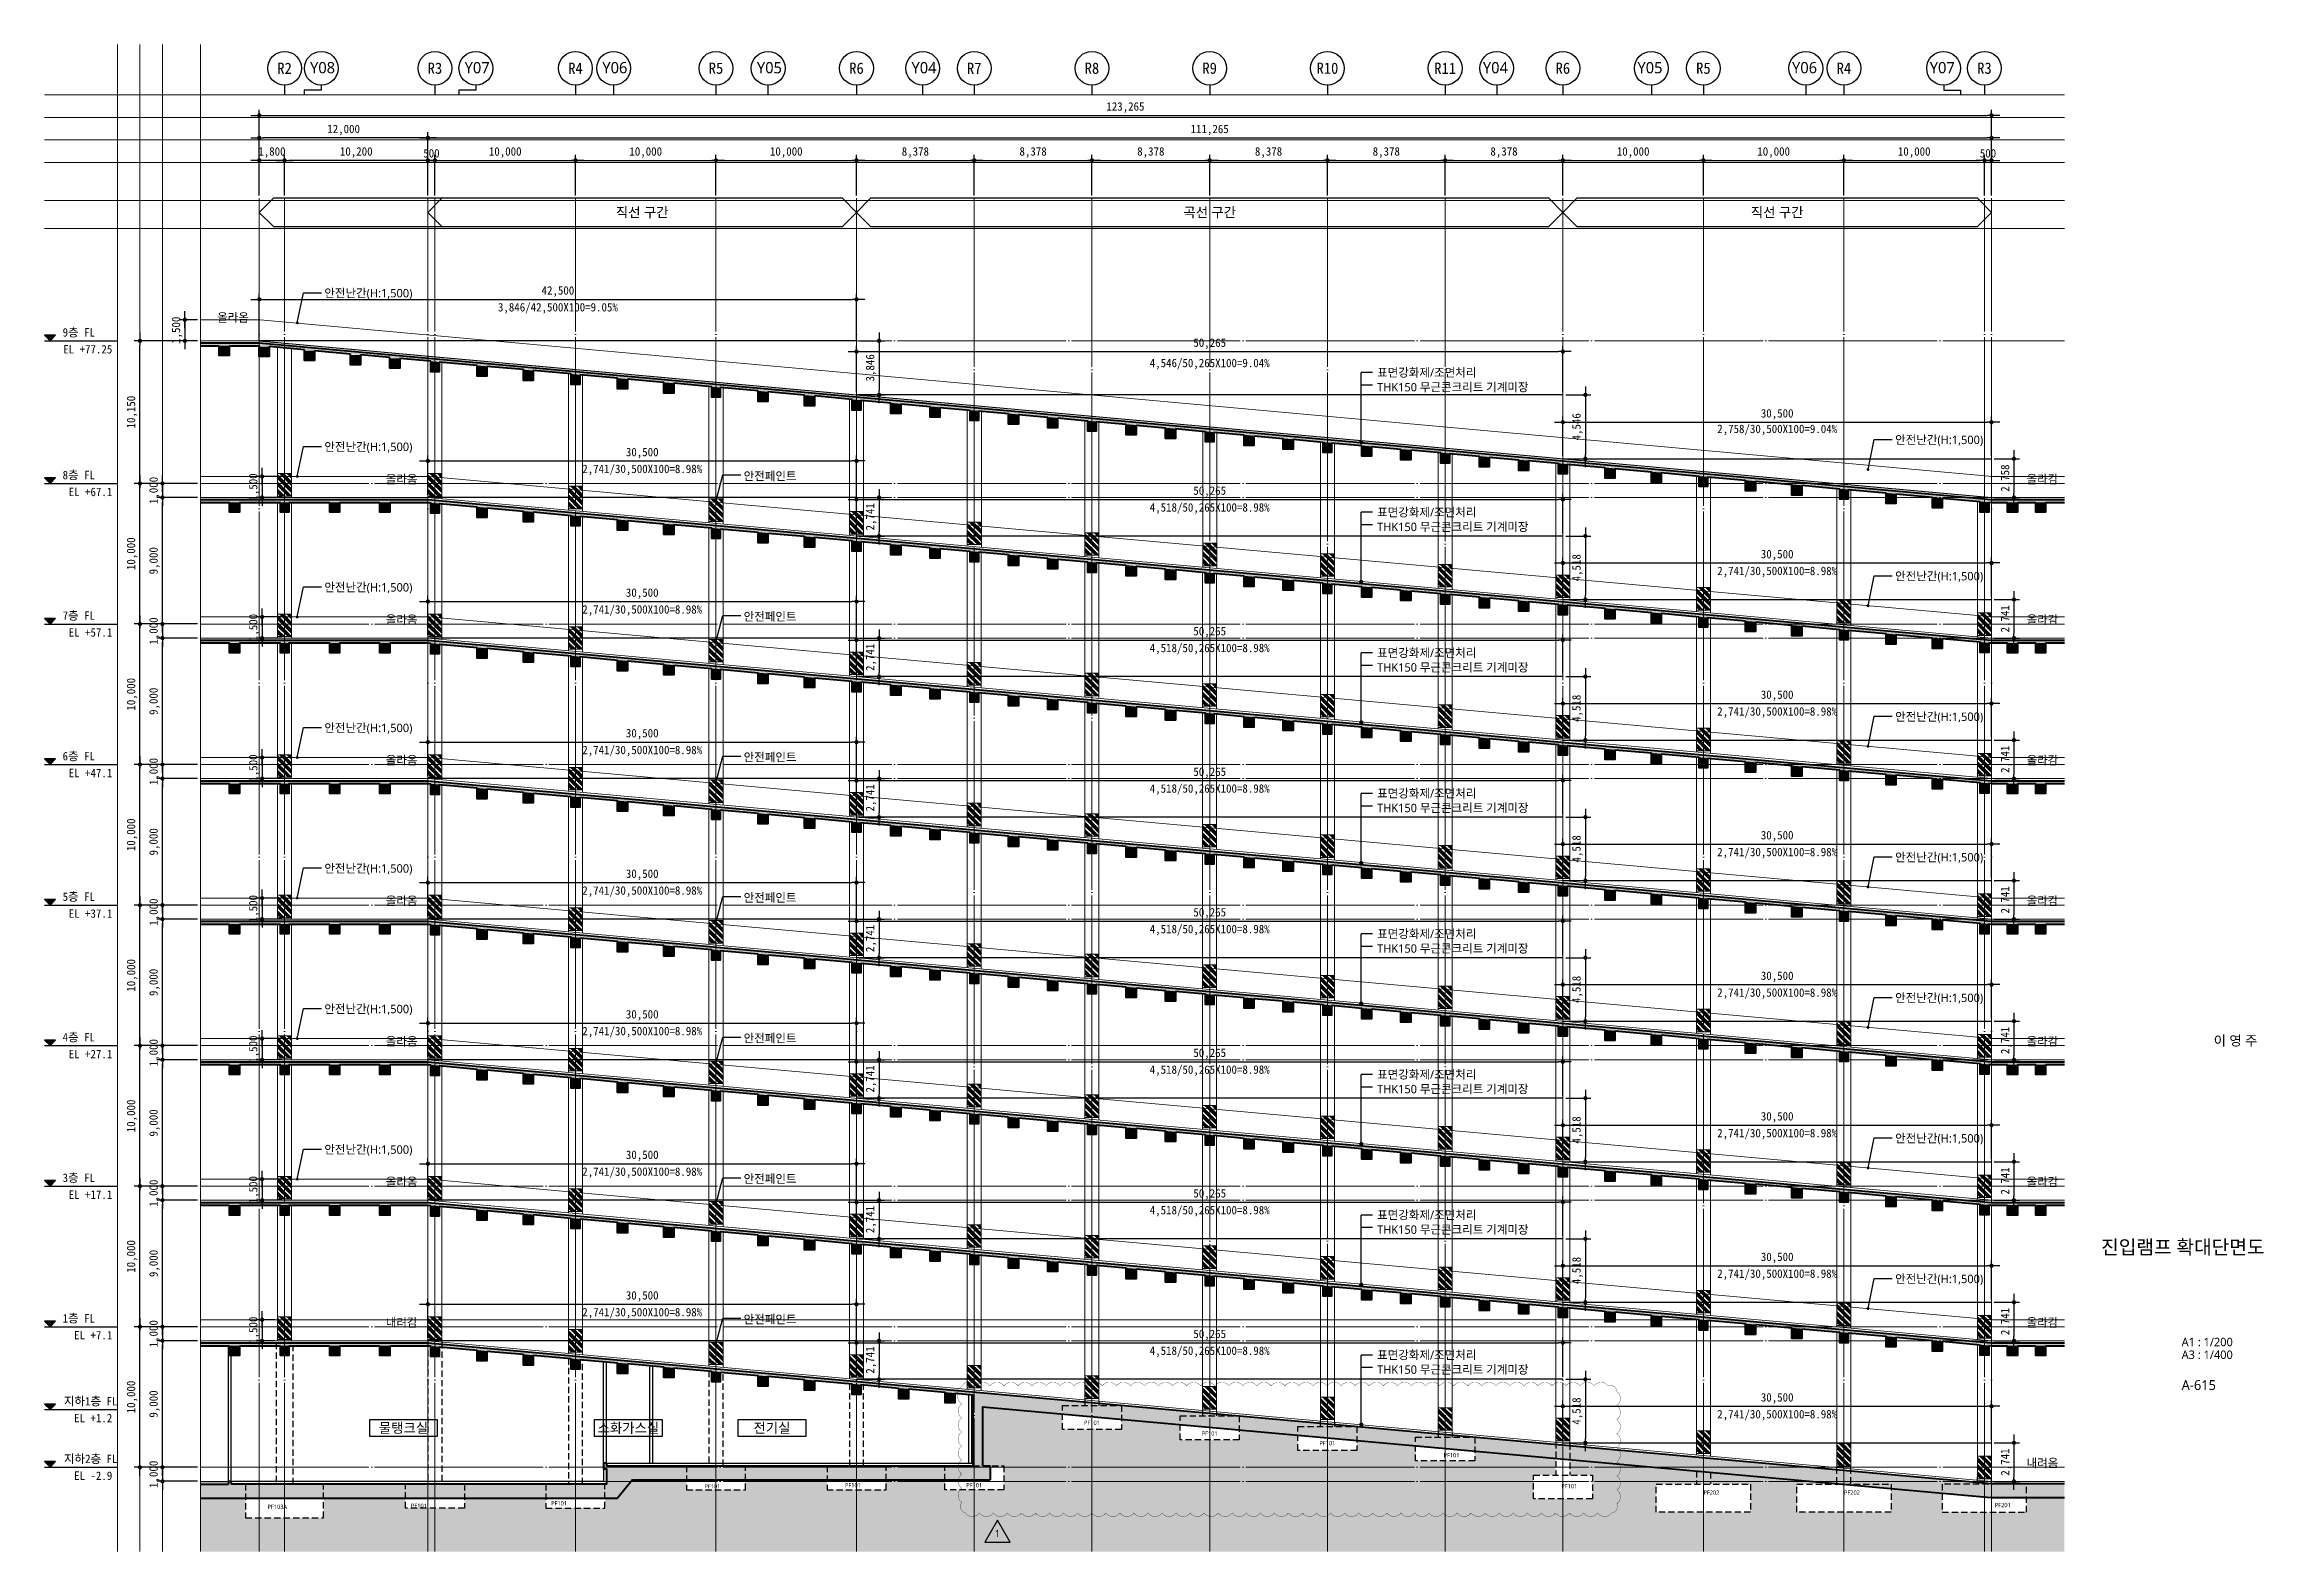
# Model space of a CAD drawing. Header units: millimetres. Extents: x 2292510 to 2787134, y 32296 to 526467.
# Drawn here: x 2460510 to 2618433, y 32296 to 139536 of the extents above; entities that cross this region are included whole.
import ezdxf
from ezdxf.enums import TextEntityAlignment as Align

# ---------------------------------------------------------------- set-up
doc = ezdxf.new("R2010")
doc.units = ezdxf.units.MM
doc.header["$LTSCALE"] = 200
doc.header["$MEASUREMENT"] = 0
doc.linetypes.add('CEN', pattern=[62, 60, -1, 0, -1])
doc.linetypes.add('HIDDEN', pattern=[0.375, 0.25, -0.125])
doc.layers.get('0').update_dxf_attribs({"linetype": 'CONTINUOUS'})
for name, color, linetype, lineweight in [('A-AXIS-BUBL', 7, 'CONTINUOUS', 25), ('A-AXIS-LINE', 1, 'CEN', 15), ('A-BORD-TEXT', 3, 'CONTINUOUS', 25), ('A-CONC-LIN1', 2, 'CONTINUOUS', 40), ('A-CONC-LIN2', 7, 'CONTINUOUS', 25), ('A-DEGN-LINE', 4, 'CONTINUOUS', 25), ('A-DIMS', 7, 'CONTINUOUS', 25), ('A-ELEV-LIN3', 8, 'CONTINUOUS', 18), ('A-MKXS-LEAD', 7, 'CONTINUOUS', 25), ('A-MKXS-TEXT1', 3, 'CONTINUOUS', 25), ('A-MKXX-NAME', 3, 'CONTINUOUS', 25), ('A-MKXX-SYMB', 7, 'CONTINUOUS', 25), ('A-WAXM-BLOC', 3, 'CONTINUOUS', 25), ('A-XXXX-FIN2', 6, 'CONTINUOUS', 20), ('A-XXXX-SYMB', 7, 'CONTINUOUS', 25), ('A-XXXX-TXT2', 3, 'CONTINUOUS', 25), ('REV-202205', 20, 'CONTINUOUS', 25)]:
    doc.layers.add(name, color=color, linetype=linetype, lineweight=lineweight)
doc.layers.add('A-CONC-SOLD', color=252, linetype='CEN')
doc.layers.add('A-XXXX-SOLD', color=252, linetype='CONTINUOUS')
doc.layers.add('A-XXXX-NPLT', color=144, linetype='CONTINUOUS', lineweight=15, plot=False)
doc.layers.add('Defpoint', color=181, linetype='CONTINUOUS', plot=False)
doc.styles.add('HY울릉도L', font='')
doc.styles.add('돋움', font='')
doc.styles.add('돋움체', font='')
doc.styles.add('맑은고딕', font='malgun.ttf')
doc.styles.get('HY울릉도L').set_extended_font_data('HYwulM')
doc.styles.get('돋움').set_extended_font_data('DotumChe')
doc.styles.get('돋움체').set_extended_font_data('DotumChe')
doc.dimstyles.new('CDIM', dxfattribs={"dimtxt": 3, "dimasz": 1.5, "dimexe": 2, "dimexo": 1, "dimgap": 1, "dimtad": 1, "dimdec": 0, "dimrnd": 0.5, "dimzin": 0, "dimdsep": 32, "dimlunit": 6, "dimtxsty": 'HY울릉도L', "dimblk1": '_CIDOT', "dimblk2": '_CIDOT', "dimsah": 1, "dimcen": 5.5, "dimclrd": 2, "dimclre": 2, "dimclrt": 7, "dimadec": 0, "dimazin": 0, "dimtfac": 1, "dimtdec": 0, "dimtix": 1, "dimtmove": 2, "dimatfit": 1, "dimldrblk": '_CIDOT', "dimfxl": 1, "dimtolj": 1, "dimtzin": 0, "dimlwd": -1, "dimarcsym": 0})

msp = doc.modelspace()

# ---------------------------------------------------------------- texts
at = {"layer": 'A-BORD-TEXT', "style": '맑은고딕'}
msp.add_text('이 영 주', height=700, dxfattribs=at).set_placement((2617986.6, 68300), align=Align.RIGHT)
msp.add_text('진입램프 확대단면도', height=1000, dxfattribs=at).set_placement((2612684.5, 53960.5), align=Align.MIDDLE_CENTER)
for s, height, p in [('A1 : 1/200', 600, (2612598.6, 46909.3)), ('A3 : 1/400', 600, (2612598.6, 46002.3)), ('A-615', 700, (2612598.6, 43795))]:
    msp.add_text(s, height=height, dxfattribs=at).set_placement(p)
at = {"layer": 'A-MKXS-TEXT1'}
for s, style, p in [('안전난간(H:1,500)', '맑은고딕', (2480431.3, 121834.9)), ('올라옴', '돋움체', (2472802, 120095.5)), ('THK150 무근콘크리트 기계미장', '맑은고딕', (2555348, 115148.5)), ('표면강화제/조면처리', '맑은고딕', (2555348, 116186.7)), ('안전난간(H:1,500)', '맑은고딕', (2592209.3, 111398.4)), ('올라옴', '돋움체', (2484802, 108595.5)), ('올라감', '돋움체', (2601567, 108595.5)), ('올라옴', '돋움체', (2484802, 98595.5)), ('올라감', '돋움체', (2601567, 98595.5)), ('올라옴', '돋움체', (2484802, 88595.5)), ('올라감', '돋움체', (2601567, 88595.5)), ('올라옴', '돋움체', (2484802, 78595.5)), ('올라감', '돋움체', (2601567, 78595.5)), ('올라옴', '돋움체', (2484802, 68595.5)), ('올라감', '돋움체', (2601567, 68595.5)), ('올라옴', '돋움체', (2484802, 58595.5)), ('올라감', '돋움체', (2601567, 58595.5)), ('내려감', '돋움체', (2484802, 48595.5)), ('올라감', '돋움체', (2601567, 48595.5)), ('표면강화제/조면처리', '맑은고딕', (2555348, 46284.4)), ('THK150 무근콘크리트 기계미장', '맑은고딕', (2555348, 45246.3)), ('내려옴', '돋움체', (2601567, 38595.5))]:
    msp.add_text(s, height=600, dxfattribs=dict(at, style=style)).set_placement(p, align=Align.MIDDLE_LEFT)
at = {"layer": 'A-MKXX-NAME', "style": '돋움체'}
for s, p in [('물탱크실', (2486065.7, 41095.5)), ('소화가스실', (2502066.3, 41095.5)), ('전기실', (2512285.3, 41095.5))]:
    msp.add_text(s, height=700, dxfattribs=at).set_placement(p, align=Align.MIDDLE_CENTER)
at = {"layer": 'A-XXXX-TXT2', "ltscale": 0.2}
for s, style, p in [('R2', '돋움체', (2477602, 137835.5)), ('Y08', '맑은고딕', (2480304.3, 137879.7)), ('R3', '돋움체', (2488302, 137835.5)), ('Y07', '맑은고딕', (2491304.3, 137879.7)), ('R4', '돋움체', (2498302, 137835.5)), ('Y06', '맑은고딕', (2501104.3, 137879.6)), ('R5', '돋움체', (2508302, 137835.5)), ('Y05', '맑은고딕', (2512104.3, 137879.6)), ('R6', '돋움체', (2518302, 137835.5)), ('Y04', '맑은고딕', (2523104.3, 137879.6)), ('R7', '돋움체', (2526679.5, 137835.5)), ('R8', '돋움체', (2535057, 137835.5)), ('R9', '돋움체', (2543434.5, 137835.5)), ('R10', '돋움체', (2551812, 137835.5)), ('R11', '돋움체', (2560189.5, 137835.5)), ('Y04', '맑은고딕', (2563764.7, 137879.6)), ('R6', '돋움체', (2568567, 137835.5)), ('Y05', '맑은고딕', (2574764.7, 137879.6)), ('R5', '돋움체', (2578567, 137835.5)), ('Y06', '맑은고딕', (2585764.7, 137879.6)), ('R4', '돋움체', (2588567, 137835.5)), ('Y07', '맑은고딕', (2595564.7, 137879.7)), ('R3', '돋움체', (2598567, 137835.5))]:
    msp.add_text(s, height=800, dxfattribs=dict(at, style=style)).set_placement(p, align=Align.MIDDLE)
at = {"layer": 'Defpoint', "style": '맑은고딕'}
for s, p in [('PF101', (2534489.6, 41312.4)), ('PF101', (2542867.1, 40549.6)), ('PF101', (2551244.6, 39863.3)), ('PF101', (2560078.1, 39002.6)), ('PF101', (2507480.1, 36790.2)), ('PF101', (2517480.1, 36868.4)), ('PF101', (2526109.9, 36870.1)), ('PF101', (2568455, 36802.5)), ('PF202', (2578572.4, 36344)), ('PF202', (2588572.4, 36344)), ('PF103A', (2476384.9, 35335.6)), ('PF101', (2486591.8, 35415.8)), ('PF101', (2496570.6, 35585.1)), ('PF201', (2599304.8, 35453.7))]:
    msp.add_text(s, height=300, dxfattribs=at).set_placement(p)

# ---------------------------------------------------------------- blocks, each defined once
blk = doc.blocks.new('_CIDOT')
at = {"color": 0, "linetype": 'ByBlock'}
blk.add_line((2, 0), (-1, 0), dxfattribs=at)
at = {"color": 0, "linetype": 'ByBlock', "const_width": 0.5}
blk.add_lwpolyline([(-0.25, 0, 1), (0.25, 0, 1)], format="xyb", close=True, dxfattribs=at)
blk = doc.blocks.new('*D337')
at = {"layer": 'A-DIMS', "lineweight": -2, "transparency": 16777216}
for p, q in [((2177410, 57296), (2174510, 57296)), ((2177410, 48296), (2174510, 48296))]:
    blk.add_line(p, q, dxfattribs=at)
at = {"layer": 'A-DIMS', "transparency": 16777216}
blk.add_line((2174910, 48596), (2174910, 56996), dxfattribs=at)
at = {"layer": 'A-DIMS', "transparency": 16777216, "xscale": 300, "yscale": 300, "zscale": 300}
for p, rotation in [((2174910, 57296), 90), ((2174910, 48296), 270)]:
    blk.add_blockref('_CIDOT', p, dxfattribs=dict(at, rotation=rotation))
at = {"layer": 'A-DIMS', "color": 3, "transparency": 16777216, "insert": (2174352, 52796), "char_height": 600, "attachment_point": 5, "rotation": 90, "style": '돋움'}
blk.add_mtext('\\A1;9,000', dxfattribs=at)
blk = doc.blocks.new('*D338')
at = {"layer": 'A-DIMS', "lineweight": -2, "transparency": 16777216}
for p, q in [((2177410, 58296), (2172910, 58296)), ((2177410, 48296), (2172910, 48296))]:
    blk.add_line(p, q, dxfattribs=at)
at = {"layer": 'A-DIMS', "transparency": 16777216}
blk.add_line((2173310, 48596), (2173310, 57996), dxfattribs=at)
at = {"layer": 'A-DIMS', "transparency": 16777216, "xscale": 300, "yscale": 300, "zscale": 300}
for p, rotation in [((2173310, 58296), 90), ((2173310, 48296), 270)]:
    blk.add_blockref('_CIDOT', p, dxfattribs=dict(at, rotation=rotation))
at = {"layer": 'A-DIMS', "color": 3, "transparency": 16777216, "insert": (2172752, 53296), "char_height": 600, "attachment_point": 5, "rotation": 90, "style": '돋움'}
blk.add_mtext('\\A1;10,000', dxfattribs=at)
blk = doc.blocks.new('*D339')
at = {"layer": 'A-DIMS', "lineweight": -2, "transparency": 16777216}
for p, q in [((2177410, 48296), (2174510, 48296)), ((2177410, 47296), (2174510, 47296))]:
    blk.add_line(p, q, dxfattribs=at)
at = {"layer": 'A-DIMS', "transparency": 16777216}
for p, q in [((2174910, 48596), (2174910, 48896)), ((2174910, 48296), (2174910, 47296)), ((2174910, 46996), (2174910, 46696))]:
    blk.add_line(p, q, dxfattribs=at)
at = {"layer": 'A-DIMS', "transparency": 16777216, "xscale": 300, "yscale": 300, "zscale": 300}
for p, rotation in [((2174910, 48296), 270), ((2174910, 47296), 90)]:
    blk.add_blockref('_CIDOT', p, dxfattribs=dict(at, rotation=rotation))
at = {"layer": 'A-DIMS', "color": 3, "transparency": 16777216, "insert": (2174352, 47796), "char_height": 600, "attachment_point": 5, "rotation": 90, "style": '돋움'}
blk.add_mtext('\\A1;1,000', dxfattribs=at)
blk = doc.blocks.new('*D340')
at = {"layer": 'A-DIMS', "lineweight": -2, "transparency": 16777216}
for p, q in [((2177410, 47296), (2174510, 47296)), ((2177410, 38296), (2174510, 38296))]:
    blk.add_line(p, q, dxfattribs=at)
at = {"layer": 'A-DIMS', "transparency": 16777216}
blk.add_line((2174910, 38596), (2174910, 46996), dxfattribs=at)
at = {"layer": 'A-DIMS', "transparency": 16777216, "xscale": 300, "yscale": 300, "zscale": 300}
for p, rotation in [((2174910, 47296), 90), ((2174910, 38296), 270)]:
    blk.add_blockref('_CIDOT', p, dxfattribs=dict(at, rotation=rotation))
at = {"layer": 'A-DIMS', "color": 3, "transparency": 16777216, "insert": (2174352, 42796), "char_height": 600, "attachment_point": 5, "rotation": 90, "style": '돋움'}
blk.add_mtext('\\A1;9,000', dxfattribs=at)
blk = doc.blocks.new('*D341')
at = {"layer": 'A-DIMS', "lineweight": -2, "transparency": 16777216}
for p, q in [((2177410, 48296), (2172910, 48296)), ((2177410, 38296), (2172910, 38296))]:
    blk.add_line(p, q, dxfattribs=at)
at = {"layer": 'A-DIMS', "transparency": 16777216}
blk.add_line((2173310, 38596), (2173310, 47996), dxfattribs=at)
at = {"layer": 'A-DIMS', "transparency": 16777216, "xscale": 300, "yscale": 300, "zscale": 300}
for p, rotation in [((2173310, 48296), 90), ((2173310, 38296), 270)]:
    blk.add_blockref('_CIDOT', p, dxfattribs=dict(at, rotation=rotation))
at = {"layer": 'A-DIMS', "color": 3, "transparency": 16777216, "insert": (2172752, 43296), "char_height": 600, "attachment_point": 5, "rotation": 90, "style": '돋움'}
blk.add_mtext('\\A1;10,000', dxfattribs=at)
blk = doc.blocks.new('*D342')
at = {"layer": 'A-DIMS', "lineweight": -2, "transparency": 16777216}
for p, q in [((2177410, 38296), (2174510, 38296)), ((2177410, 37296), (2174510, 37296))]:
    blk.add_line(p, q, dxfattribs=at)
at = {"layer": 'A-DIMS', "transparency": 16777216}
for p, q in [((2174910, 38596), (2174910, 38896)), ((2174910, 38296), (2174910, 37296)), ((2174910, 36996), (2174910, 36696))]:
    blk.add_line(p, q, dxfattribs=at)
at = {"layer": 'A-DIMS', "transparency": 16777216, "xscale": 300, "yscale": 300, "zscale": 300}
for p, rotation in [((2174910, 38296), 270), ((2174910, 37296), 90)]:
    blk.add_blockref('_CIDOT', p, dxfattribs=dict(at, rotation=rotation))
at = {"layer": 'A-DIMS', "color": 3, "transparency": 16777216, "insert": (2174352, 37796), "char_height": 600, "attachment_point": 5, "rotation": 90, "style": '돋움'}
blk.add_mtext('\\A1;1,000', dxfattribs=at)
blk = doc.blocks.new('*D343')
at = {"layer": 'A-DIMS', "lineweight": -2, "transparency": 16777216}
for p, q in [((2177410, 67296), (2174510, 67296)), ((2177410, 58296), (2174510, 58296))]:
    blk.add_line(p, q, dxfattribs=at)
at = {"layer": 'A-DIMS', "transparency": 16777216}
blk.add_line((2174910, 58596), (2174910, 66996), dxfattribs=at)
at = {"layer": 'A-DIMS', "transparency": 16777216, "xscale": 300, "yscale": 300, "zscale": 300}
for p, rotation in [((2174910, 67296), 90), ((2174910, 58296), 270)]:
    blk.add_blockref('_CIDOT', p, dxfattribs=dict(at, rotation=rotation))
at = {"layer": 'A-DIMS', "color": 3, "transparency": 16777216, "insert": (2174352, 62796), "char_height": 600, "attachment_point": 5, "rotation": 90, "style": '돋움'}
blk.add_mtext('\\A1;9,000', dxfattribs=at)
blk = doc.blocks.new('*D344')
at = {"layer": 'A-DIMS', "lineweight": -2, "transparency": 16777216}
for p, q in [((2177410, 68296), (2172910, 68296)), ((2177410, 58296), (2172910, 58296))]:
    blk.add_line(p, q, dxfattribs=at)
at = {"layer": 'A-DIMS', "transparency": 16777216}
blk.add_line((2173310, 58596), (2173310, 67996), dxfattribs=at)
at = {"layer": 'A-DIMS', "transparency": 16777216, "xscale": 300, "yscale": 300, "zscale": 300}
for p, rotation in [((2173310, 68296), 90), ((2173310, 58296), 270)]:
    blk.add_blockref('_CIDOT', p, dxfattribs=dict(at, rotation=rotation))
at = {"layer": 'A-DIMS', "color": 3, "transparency": 16777216, "insert": (2172752, 63296), "char_height": 600, "attachment_point": 5, "rotation": 90, "style": '돋움'}
blk.add_mtext('\\A1;10,000', dxfattribs=at)
blk = doc.blocks.new('*D345')
at = {"layer": 'A-DIMS', "transparency": 16777216}
for p, q in [((2174910, 58596), (2174910, 58896)), ((2174910, 58296), (2174910, 57296)), ((2174910, 56996), (2174910, 56696))]:
    blk.add_line(p, q, dxfattribs=at)
at = {"layer": 'A-DIMS', "lineweight": -2, "transparency": 16777216}
for p, q in [((2177410, 58296), (2174510, 58296)), ((2177410, 57296), (2174510, 57296))]:
    blk.add_line(p, q, dxfattribs=at)
at = {"layer": 'A-DIMS', "transparency": 16777216, "xscale": 300, "yscale": 300, "zscale": 300}
for p, rotation in [((2174910, 58296), 270), ((2174910, 57296), 90)]:
    blk.add_blockref('_CIDOT', p, dxfattribs=dict(at, rotation=rotation))
at = {"layer": 'A-DIMS', "color": 3, "transparency": 16777216, "insert": (2174352, 57796), "char_height": 600, "attachment_point": 5, "rotation": 90, "style": '돋움'}
blk.add_mtext('\\A1;1,000', dxfattribs=at)
blk = doc.blocks.new('*D346')
at = {"layer": 'A-DIMS', "lineweight": -2, "transparency": 16777216}
for p, q in [((2177410, 77296), (2174510, 77296)), ((2177410, 68296), (2174510, 68296))]:
    blk.add_line(p, q, dxfattribs=at)
at = {"layer": 'A-DIMS', "transparency": 16777216}
blk.add_line((2174910, 68596), (2174910, 76996), dxfattribs=at)
at = {"layer": 'A-DIMS', "transparency": 16777216, "xscale": 300, "yscale": 300, "zscale": 300}
for p, rotation in [((2174910, 77296), 90), ((2174910, 68296), 270)]:
    blk.add_blockref('_CIDOT', p, dxfattribs=dict(at, rotation=rotation))
at = {"layer": 'A-DIMS', "color": 3, "transparency": 16777216, "insert": (2174352, 72796), "char_height": 600, "attachment_point": 5, "rotation": 90, "style": '돋움'}
blk.add_mtext('\\A1;9,000', dxfattribs=at)
blk = doc.blocks.new('*D347')
at = {"layer": 'A-DIMS', "lineweight": -2, "transparency": 16777216}
for p, q in [((2177410, 78296), (2172910, 78296)), ((2177410, 68296), (2172910, 68296))]:
    blk.add_line(p, q, dxfattribs=at)
at = {"layer": 'A-DIMS', "transparency": 16777216}
blk.add_line((2173310, 68596), (2173310, 77996), dxfattribs=at)
at = {"layer": 'A-DIMS', "transparency": 16777216, "xscale": 300, "yscale": 300, "zscale": 300}
for p, rotation in [((2173310, 78296), 90), ((2173310, 68296), 270)]:
    blk.add_blockref('_CIDOT', p, dxfattribs=dict(at, rotation=rotation))
at = {"layer": 'A-DIMS', "color": 3, "transparency": 16777216, "insert": (2172752, 73296), "char_height": 600, "attachment_point": 5, "rotation": 90, "style": '돋움'}
blk.add_mtext('\\A1;10,000', dxfattribs=at)
blk = doc.blocks.new('*D348')
at = {"layer": 'A-DIMS', "lineweight": -2, "transparency": 16777216}
for p, q in [((2177410, 68296), (2174510, 68296)), ((2177410, 67296), (2174510, 67296))]:
    blk.add_line(p, q, dxfattribs=at)
at = {"layer": 'A-DIMS', "transparency": 16777216}
for p, q in [((2174910, 68596), (2174910, 68896)), ((2174910, 68296), (2174910, 67296)), ((2174910, 66996), (2174910, 66696))]:
    blk.add_line(p, q, dxfattribs=at)
at = {"layer": 'A-DIMS', "transparency": 16777216, "xscale": 300, "yscale": 300, "zscale": 300}
for p, rotation in [((2174910, 68296), 270), ((2174910, 67296), 90)]:
    blk.add_blockref('_CIDOT', p, dxfattribs=dict(at, rotation=rotation))
at = {"layer": 'A-DIMS', "color": 3, "transparency": 16777216, "insert": (2174352, 67796), "char_height": 600, "attachment_point": 5, "rotation": 90, "style": '돋움'}
blk.add_mtext('\\A1;1,000', dxfattribs=at)
blk = doc.blocks.new('*D349')
at = {"layer": 'A-DIMS', "lineweight": -2, "transparency": 16777216}
for p, q in [((2177410, 87296), (2174510, 87296)), ((2177410, 78296), (2174510, 78296))]:
    blk.add_line(p, q, dxfattribs=at)
at = {"layer": 'A-DIMS', "transparency": 16777216}
blk.add_line((2174910, 78596), (2174910, 86996), dxfattribs=at)
at = {"layer": 'A-DIMS', "transparency": 16777216, "xscale": 300, "yscale": 300, "zscale": 300}
for p, rotation in [((2174910, 87296), 90), ((2174910, 78296), 270)]:
    blk.add_blockref('_CIDOT', p, dxfattribs=dict(at, rotation=rotation))
at = {"layer": 'A-DIMS', "color": 3, "transparency": 16777216, "insert": (2174352, 82796), "char_height": 600, "attachment_point": 5, "rotation": 90, "style": '돋움'}
blk.add_mtext('\\A1;9,000', dxfattribs=at)
blk = doc.blocks.new('*D350')
at = {"layer": 'A-DIMS', "lineweight": -2, "transparency": 16777216}
for p, q in [((2177410, 88296), (2172910, 88296)), ((2177410, 78296), (2172910, 78296))]:
    blk.add_line(p, q, dxfattribs=at)
at = {"layer": 'A-DIMS', "transparency": 16777216}
blk.add_line((2173310, 78596), (2173310, 87996), dxfattribs=at)
at = {"layer": 'A-DIMS', "transparency": 16777216, "xscale": 300, "yscale": 300, "zscale": 300}
for p, rotation in [((2173310, 88296), 90), ((2173310, 78296), 270)]:
    blk.add_blockref('_CIDOT', p, dxfattribs=dict(at, rotation=rotation))
at = {"layer": 'A-DIMS', "color": 3, "transparency": 16777216, "insert": (2172752, 83296), "char_height": 600, "attachment_point": 5, "rotation": 90, "style": '돋움'}
blk.add_mtext('\\A1;10,000', dxfattribs=at)
blk = doc.blocks.new('*D351')
at = {"layer": 'A-DIMS', "lineweight": -2, "transparency": 16777216}
for p, q in [((2177410, 78296), (2174510, 78296)), ((2177410, 77296), (2174510, 77296))]:
    blk.add_line(p, q, dxfattribs=at)
at = {"layer": 'A-DIMS', "transparency": 16777216}
for p, q in [((2174910, 78596), (2174910, 78896)), ((2174910, 78296), (2174910, 77296)), ((2174910, 76996), (2174910, 76696))]:
    blk.add_line(p, q, dxfattribs=at)
at = {"layer": 'A-DIMS', "transparency": 16777216, "xscale": 300, "yscale": 300, "zscale": 300}
for p, rotation in [((2174910, 78296), 270), ((2174910, 77296), 90)]:
    blk.add_blockref('_CIDOT', p, dxfattribs=dict(at, rotation=rotation))
at = {"layer": 'A-DIMS', "color": 3, "transparency": 16777216, "insert": (2174352, 77796), "char_height": 600, "attachment_point": 5, "rotation": 90, "style": '돋움'}
blk.add_mtext('\\A1;1,000', dxfattribs=at)
blk = doc.blocks.new('*D352')
at = {"layer": 'A-DIMS', "lineweight": -2, "transparency": 16777216}
for p, q in [((2177410, 97296), (2174510, 97296)), ((2177410, 88296), (2174510, 88296))]:
    blk.add_line(p, q, dxfattribs=at)
at = {"layer": 'A-DIMS', "transparency": 16777216}
blk.add_line((2174910, 88596), (2174910, 96996), dxfattribs=at)
at = {"layer": 'A-DIMS', "transparency": 16777216, "xscale": 300, "yscale": 300, "zscale": 300}
for p, rotation in [((2174910, 97296), 90), ((2174910, 88296), 270)]:
    blk.add_blockref('_CIDOT', p, dxfattribs=dict(at, rotation=rotation))
at = {"layer": 'A-DIMS', "color": 3, "transparency": 16777216, "insert": (2174352, 92796), "char_height": 600, "attachment_point": 5, "rotation": 90, "style": '돋움'}
blk.add_mtext('\\A1;9,000', dxfattribs=at)
blk = doc.blocks.new('*D353')
at = {"layer": 'A-DIMS', "lineweight": -2, "transparency": 16777216}
for p, q in [((2177410, 98296), (2172910, 98296)), ((2177410, 88296), (2172910, 88296))]:
    blk.add_line(p, q, dxfattribs=at)
at = {"layer": 'A-DIMS', "transparency": 16777216}
blk.add_line((2173310, 88596), (2173310, 97996), dxfattribs=at)
at = {"layer": 'A-DIMS', "transparency": 16777216, "xscale": 300, "yscale": 300, "zscale": 300}
for p, rotation in [((2173310, 98296), 90), ((2173310, 88296), 270)]:
    blk.add_blockref('_CIDOT', p, dxfattribs=dict(at, rotation=rotation))
at = {"layer": 'A-DIMS', "color": 3, "transparency": 16777216, "insert": (2172752, 93296), "char_height": 600, "attachment_point": 5, "rotation": 90, "style": '돋움'}
blk.add_mtext('\\A1;10,000', dxfattribs=at)
blk = doc.blocks.new('*D354')
at = {"layer": 'A-DIMS', "transparency": 16777216}
for p, q in [((2174910, 88596), (2174910, 88896)), ((2174910, 88296), (2174910, 87296)), ((2174910, 86996), (2174910, 86696))]:
    blk.add_line(p, q, dxfattribs=at)
at = {"layer": 'A-DIMS', "lineweight": -2, "transparency": 16777216}
for p, q in [((2177410, 88296), (2174510, 88296)), ((2177410, 87296), (2174510, 87296))]:
    blk.add_line(p, q, dxfattribs=at)
at = {"layer": 'A-DIMS', "transparency": 16777216, "xscale": 300, "yscale": 300, "zscale": 300}
for p, rotation in [((2174910, 88296), 270), ((2174910, 87296), 90)]:
    blk.add_blockref('_CIDOT', p, dxfattribs=dict(at, rotation=rotation))
at = {"layer": 'A-DIMS', "color": 3, "transparency": 16777216, "insert": (2174352, 87796), "char_height": 600, "attachment_point": 5, "rotation": 90, "style": '돋움'}
blk.add_mtext('\\A1;1,000', dxfattribs=at)
blk = doc.blocks.new('*D355')
at = {"layer": 'A-DIMS', "lineweight": -2, "transparency": 16777216}
for p, q in [((2177410, 107296), (2174510, 107296)), ((2177410, 98296), (2174510, 98296))]:
    blk.add_line(p, q, dxfattribs=at)
at = {"layer": 'A-DIMS', "transparency": 16777216}
blk.add_line((2174910, 98596), (2174910, 106996), dxfattribs=at)
at = {"layer": 'A-DIMS', "transparency": 16777216, "xscale": 300, "yscale": 300, "zscale": 300}
for p, rotation in [((2174910, 107296), 90), ((2174910, 98296), 270)]:
    blk.add_blockref('_CIDOT', p, dxfattribs=dict(at, rotation=rotation))
at = {"layer": 'A-DIMS', "color": 3, "transparency": 16777216, "insert": (2174352, 102796), "char_height": 600, "attachment_point": 5, "rotation": 90, "style": '돋움'}
blk.add_mtext('\\A1;9,000', dxfattribs=at)
blk = doc.blocks.new('*D356')
at = {"layer": 'A-DIMS', "lineweight": -2, "transparency": 16777216}
for p, q in [((2177410, 108296), (2172910, 108296)), ((2177410, 98296), (2172910, 98296))]:
    blk.add_line(p, q, dxfattribs=at)
at = {"layer": 'A-DIMS', "transparency": 16777216}
blk.add_line((2173310, 98596), (2173310, 107996), dxfattribs=at)
at = {"layer": 'A-DIMS', "transparency": 16777216, "xscale": 300, "yscale": 300, "zscale": 300}
for p, rotation in [((2173310, 108296), 90), ((2173310, 98296), 270)]:
    blk.add_blockref('_CIDOT', p, dxfattribs=dict(at, rotation=rotation))
at = {"layer": 'A-DIMS', "color": 3, "transparency": 16777216, "insert": (2172752, 103296), "char_height": 600, "attachment_point": 5, "rotation": 90, "style": '돋움'}
blk.add_mtext('\\A1;10,000', dxfattribs=at)
blk = doc.blocks.new('*D357')
at = {"layer": 'A-DIMS', "lineweight": -2, "transparency": 16777216}
for p, q in [((2177410, 98296), (2174510, 98296)), ((2177410, 97296), (2174510, 97296))]:
    blk.add_line(p, q, dxfattribs=at)
at = {"layer": 'A-DIMS', "transparency": 16777216}
for p, q in [((2174910, 98596), (2174910, 98896)), ((2174910, 98296), (2174910, 97296)), ((2174910, 96996), (2174910, 96696))]:
    blk.add_line(p, q, dxfattribs=at)
at = {"layer": 'A-DIMS', "transparency": 16777216, "xscale": 300, "yscale": 300, "zscale": 300}
for p, rotation in [((2174910, 98296), 270), ((2174910, 97296), 90)]:
    blk.add_blockref('_CIDOT', p, dxfattribs=dict(at, rotation=rotation))
at = {"layer": 'A-DIMS', "color": 3, "transparency": 16777216, "insert": (2174352, 97796), "char_height": 600, "attachment_point": 5, "rotation": 90, "style": '돋움'}
blk.add_mtext('\\A1;1,000', dxfattribs=at)
blk = doc.blocks.new('*D358')
at = {"layer": 'A-DIMS', "lineweight": -2, "transparency": 16777216}
for p, q in [((2177410, 118446), (2172910, 118446)), ((2177410, 108296), (2172910, 108296))]:
    blk.add_line(p, q, dxfattribs=at)
at = {"layer": 'A-DIMS', "transparency": 16777216}
blk.add_line((2173310, 108596), (2173310, 118146), dxfattribs=at)
at = {"layer": 'A-DIMS', "transparency": 16777216, "xscale": 300, "yscale": 300, "zscale": 300}
for p, rotation in [((2173310, 118446), 90), ((2173310, 108296), 270)]:
    blk.add_blockref('_CIDOT', p, dxfattribs=dict(at, rotation=rotation))
at = {"layer": 'A-DIMS', "color": 3, "transparency": 16777216, "insert": (2172752, 113371), "char_height": 600, "attachment_point": 5, "rotation": 90, "style": '돋움'}
blk.add_mtext('\\A1;10,150', dxfattribs=at)
blk = doc.blocks.new('*D359')
at = {"layer": 'A-DIMS', "lineweight": -2, "transparency": 16777216}
for p, q in [((2177410, 108296), (2174510, 108296)), ((2177410, 107296), (2174510, 107296))]:
    blk.add_line(p, q, dxfattribs=at)
at = {"layer": 'A-DIMS', "transparency": 16777216}
for p, q in [((2174910, 108596), (2174910, 108896)), ((2174910, 108296), (2174910, 107296)), ((2174910, 106996), (2174910, 106696))]:
    blk.add_line(p, q, dxfattribs=at)
at = {"layer": 'A-DIMS', "transparency": 16777216, "xscale": 300, "yscale": 300, "zscale": 300}
for p, rotation in [((2174910, 108296), 270), ((2174910, 107296), 90)]:
    blk.add_blockref('_CIDOT', p, dxfattribs=dict(at, rotation=rotation))
at = {"layer": 'A-DIMS', "color": 3, "transparency": 16777216, "insert": (2174352, 107796), "char_height": 600, "attachment_point": 5, "rotation": 90, "style": '돋움'}
blk.add_mtext('\\A1;1,000', dxfattribs=at)
blk = doc.blocks.new('*D360')
at = {"layer": 'A-DIMS', "lineweight": -2, "transparency": 16777216}
for p, q in [((2194302, 128786), (2194302, 131686)), ((2204302, 128786), (2204302, 131686))]:
    blk.add_line(p, q, dxfattribs=at)
at = {"layer": 'A-DIMS', "transparency": 16777216}
blk.add_line((2194602, 131286), (2204002, 131286), dxfattribs=at)
at = {"layer": 'A-DIMS', "transparency": 16777216, "xscale": 300, "yscale": 300, "zscale": 300, "rotation": 180}
blk.add_blockref('_CIDOT', (2194302, 131286), dxfattribs=at)
at = {"layer": 'A-DIMS', "transparency": 16777216, "xscale": 300, "yscale": 300, "zscale": 300}
blk.add_blockref('_CIDOT', (2204302, 131286), dxfattribs=at)
at = {"layer": 'A-DIMS', "color": 3, "transparency": 16777216, "insert": (2199302, 131843), "char_height": 600, "attachment_point": 5, "style": '돋움'}
blk.add_mtext('\\A1;10,000', dxfattribs=at)
blk = doc.blocks.new('*D361')
at = {"layer": 'A-DIMS', "lineweight": -2, "transparency": 16777216}
for p, q in [((2181802, 130386), (2181802, 134886)), ((2305067, 130386), (2305067, 134886))]:
    blk.add_line(p, q, dxfattribs=at)
at = {"layer": 'A-DIMS', "transparency": 16777216}
blk.add_line((2182102, 134486), (2304767, 134486), dxfattribs=at)
at = {"layer": 'A-DIMS', "transparency": 16777216, "xscale": 300, "yscale": 300, "zscale": 300, "rotation": 180}
blk.add_blockref('_CIDOT', (2181802, 134486), dxfattribs=at)
at = {"layer": 'A-DIMS', "transparency": 16777216, "xscale": 300, "yscale": 300, "zscale": 300}
blk.add_blockref('_CIDOT', (2305067, 134486), dxfattribs=at)
at = {"layer": 'A-DIMS', "color": 3, "transparency": 16777216, "insert": (2243435, 135043), "char_height": 600, "attachment_point": 5, "style": '돋움'}
blk.add_mtext('\\A1;123,265', dxfattribs=at)
blk = doc.blocks.new('*D362')
at = {"layer": 'A-DIMS', "lineweight": -2, "transparency": 16777216}
for p, q in [((2204302, 128786), (2204302, 131686)), ((2214302, 128786), (2214302, 131686))]:
    blk.add_line(p, q, dxfattribs=at)
at = {"layer": 'A-DIMS', "transparency": 16777216}
blk.add_line((2204602, 131286), (2214002, 131286), dxfattribs=at)
at = {"layer": 'A-DIMS', "transparency": 16777216, "xscale": 300, "yscale": 300, "zscale": 300, "rotation": 180}
blk.add_blockref('_CIDOT', (2204302, 131286), dxfattribs=at)
at = {"layer": 'A-DIMS', "transparency": 16777216, "xscale": 300, "yscale": 300, "zscale": 300}
blk.add_blockref('_CIDOT', (2214302, 131286), dxfattribs=at)
at = {"layer": 'A-DIMS', "color": 3, "transparency": 16777216, "insert": (2209302, 131843), "char_height": 600, "attachment_point": 5, "style": '돋움'}
blk.add_mtext('\\A1;10,000', dxfattribs=at)
blk = doc.blocks.new('*D363')
at = {"layer": 'A-DIMS', "lineweight": -2, "transparency": 16777216}
for p, q in [((2214302, 128786), (2214302, 131686)), ((2224302, 128786), (2224302, 131686))]:
    blk.add_line(p, q, dxfattribs=at)
at = {"layer": 'A-DIMS', "transparency": 16777216}
blk.add_line((2214602, 131286), (2224002, 131286), dxfattribs=at)
at = {"layer": 'A-DIMS', "transparency": 16777216, "xscale": 300, "yscale": 300, "zscale": 300, "rotation": 180}
blk.add_blockref('_CIDOT', (2214302, 131286), dxfattribs=at)
at = {"layer": 'A-DIMS', "transparency": 16777216, "xscale": 300, "yscale": 300, "zscale": 300}
blk.add_blockref('_CIDOT', (2224302, 131286), dxfattribs=at)
at = {"layer": 'A-DIMS', "color": 3, "transparency": 16777216, "insert": (2219302, 131843), "char_height": 600, "attachment_point": 5, "style": '돋움'}
blk.add_mtext('\\A1;10,000', dxfattribs=at)
blk = doc.blocks.new('*D364')
at = {"layer": 'A-DIMS', "lineweight": -2, "transparency": 16777216}
for p, q in [((2224302, 128786), (2224302, 131686)), ((2232680, 128786), (2232680, 131686))]:
    blk.add_line(p, q, dxfattribs=at)
at = {"layer": 'A-DIMS', "transparency": 16777216}
blk.add_line((2224602, 131286), (2232380, 131286), dxfattribs=at)
at = {"layer": 'A-DIMS', "transparency": 16777216, "xscale": 300, "yscale": 300, "zscale": 300, "rotation": 180}
blk.add_blockref('_CIDOT', (2224302, 131286), dxfattribs=at)
at = {"layer": 'A-DIMS', "transparency": 16777216, "xscale": 300, "yscale": 300, "zscale": 300}
blk.add_blockref('_CIDOT', (2232680, 131286), dxfattribs=at)
at = {"layer": 'A-DIMS', "color": 3, "transparency": 16777216, "insert": (2228491, 131843), "char_height": 600, "attachment_point": 5, "style": '돋움'}
blk.add_mtext('\\A1;8,378', dxfattribs=at)
blk = doc.blocks.new('*D365')
at = {"layer": 'A-DIMS', "lineweight": -2, "transparency": 16777216}
for p, q in [((2274567, 128786), (2274567, 131686)), ((2284567, 128786), (2284567, 131686))]:
    blk.add_line(p, q, dxfattribs=at)
at = {"layer": 'A-DIMS', "transparency": 16777216}
blk.add_line((2274867, 131286), (2284267, 131286), dxfattribs=at)
at = {"layer": 'A-DIMS', "transparency": 16777216, "xscale": 300, "yscale": 300, "zscale": 300, "rotation": 180}
blk.add_blockref('_CIDOT', (2274567, 131286), dxfattribs=at)
at = {"layer": 'A-DIMS', "transparency": 16777216, "xscale": 300, "yscale": 300, "zscale": 300}
blk.add_blockref('_CIDOT', (2284567, 131286), dxfattribs=at)
at = {"layer": 'A-DIMS', "color": 3, "transparency": 16777216, "insert": (2279567, 131843), "char_height": 600, "attachment_point": 5, "style": '돋움'}
blk.add_mtext('\\A1;10,000', dxfattribs=at)
blk = doc.blocks.new('*D366')
at = {"layer": 'A-DIMS', "lineweight": -2, "transparency": 16777216}
for p, q in [((2284567, 128786), (2284567, 131686)), ((2294567, 128786), (2294567, 131686))]:
    blk.add_line(p, q, dxfattribs=at)
at = {"layer": 'A-DIMS', "transparency": 16777216}
blk.add_line((2284867, 131286), (2294267, 131286), dxfattribs=at)
at = {"layer": 'A-DIMS', "transparency": 16777216, "xscale": 300, "yscale": 300, "zscale": 300, "rotation": 180}
blk.add_blockref('_CIDOT', (2284567, 131286), dxfattribs=at)
at = {"layer": 'A-DIMS', "transparency": 16777216, "xscale": 300, "yscale": 300, "zscale": 300}
blk.add_blockref('_CIDOT', (2294567, 131286), dxfattribs=at)
at = {"layer": 'A-DIMS', "color": 3, "transparency": 16777216, "insert": (2289567, 131843), "char_height": 600, "attachment_point": 5, "style": '돋움'}
blk.add_mtext('\\A1;10,000', dxfattribs=at)
blk = doc.blocks.new('*D367')
at = {"layer": 'A-DIMS', "lineweight": -2, "transparency": 16777216}
for p, q in [((2294567, 128786), (2294567, 131686)), ((2304567, 128786), (2304567, 131686))]:
    blk.add_line(p, q, dxfattribs=at)
at = {"layer": 'A-DIMS', "transparency": 16777216}
blk.add_line((2294867, 131286), (2304267, 131286), dxfattribs=at)
at = {"layer": 'A-DIMS', "transparency": 16777216, "xscale": 300, "yscale": 300, "zscale": 300, "rotation": 180}
blk.add_blockref('_CIDOT', (2294567, 131286), dxfattribs=at)
at = {"layer": 'A-DIMS', "transparency": 16777216, "xscale": 300, "yscale": 300, "zscale": 300}
blk.add_blockref('_CIDOT', (2304567, 131286), dxfattribs=at)
at = {"layer": 'A-DIMS', "color": 3, "transparency": 16777216, "insert": (2299567, 131843), "char_height": 600, "attachment_point": 5, "style": '돋움'}
blk.add_mtext('\\A1;10,000', dxfattribs=at)
blk = doc.blocks.new('*D368')
at = {"layer": 'A-DIMS', "transparency": 16777216}
for p, q in [((2193502, 131286), (2193202, 131286)), ((2194302, 131286), (2193802, 131286)), ((2194602, 131286), (2194902, 131286))]:
    blk.add_line(p, q, dxfattribs=at)
at = {"layer": 'A-DIMS', "lineweight": -2, "transparency": 16777216}
for p, q in [((2193802, 128786), (2193802, 131686)), ((2194302, 128786), (2194302, 131686))]:
    blk.add_line(p, q, dxfattribs=at)
at = {"layer": 'A-DIMS', "transparency": 16777216, "xscale": 300, "yscale": 300, "zscale": 300}
blk.add_blockref('_CIDOT', (2193802, 131286), dxfattribs=at)
at = {"layer": 'A-DIMS', "transparency": 16777216, "xscale": 300, "yscale": 300, "zscale": 300, "rotation": 180}
blk.add_blockref('_CIDOT', (2194302, 131286), dxfattribs=at)
at = {"layer": 'A-DIMS', "color": 3, "transparency": 16777216, "insert": (2194052, 131786), "char_height": 600, "attachment_point": 5, "style": '돋움'}
blk.add_mtext('\\A1;500', dxfattribs=at)
blk = doc.blocks.new('*D369')
at = {"layer": 'A-DIMS', "transparency": 16777216}
for p, q in [((2304267, 131286), (2303967, 131286)), ((2304567, 131286), (2305067, 131286)), ((2305367, 131286), (2305667, 131286))]:
    blk.add_line(p, q, dxfattribs=at)
at = {"layer": 'A-DIMS', "lineweight": -2, "transparency": 16777216}
for p, q in [((2304567, 128786), (2304567, 131686)), ((2305067, 128786), (2305067, 131686))]:
    blk.add_line(p, q, dxfattribs=at)
at = {"layer": 'A-DIMS', "transparency": 16777216, "xscale": 300, "yscale": 300, "zscale": 300}
blk.add_blockref('_CIDOT', (2304567, 131286), dxfattribs=at)
at = {"layer": 'A-DIMS', "transparency": 16777216, "xscale": 300, "yscale": 300, "zscale": 300, "rotation": 180}
blk.add_blockref('_CIDOT', (2305067, 131286), dxfattribs=at)
at = {"layer": 'A-DIMS', "color": 3, "transparency": 16777216, "insert": (2304817, 131786), "char_height": 600, "attachment_point": 5, "style": '돋움'}
blk.add_mtext('\\A1;500', dxfattribs=at)
blk = doc.blocks.new('*D370')
at = {"layer": 'A-DIMS', "lineweight": -2, "transparency": 16777216}
for p, q in [((2181802, 128786), (2181802, 133286)), ((2193802, 128786), (2193802, 133286))]:
    blk.add_line(p, q, dxfattribs=at)
at = {"layer": 'A-DIMS', "transparency": 16777216}
blk.add_line((2193502, 132886), (2182102, 132886), dxfattribs=at)
at = {"layer": 'A-DIMS', "transparency": 16777216, "xscale": 300, "yscale": 300, "zscale": 300, "rotation": 180}
blk.add_blockref('_CIDOT', (2181802, 132886), dxfattribs=at)
at = {"layer": 'A-DIMS', "transparency": 16777216, "xscale": 300, "yscale": 300, "zscale": 300}
blk.add_blockref('_CIDOT', (2193802, 132886), dxfattribs=at)
at = {"layer": 'A-DIMS', "color": 3, "transparency": 16777216, "insert": (2187802, 133443), "char_height": 600, "attachment_point": 5, "style": '돋움'}
blk.add_mtext('\\A1;12,000', dxfattribs=at)
blk = doc.blocks.new('*D371')
at = {"layer": 'A-DIMS', "lineweight": -2, "transparency": 16777216}
for p, q in [((2193802, 128786), (2193802, 133286)), ((2305067, 128786), (2305067, 133286))]:
    blk.add_line(p, q, dxfattribs=at)
at = {"layer": 'A-DIMS', "transparency": 16777216}
blk.add_line((2194102, 132886), (2304767, 132886), dxfattribs=at)
at = {"layer": 'A-DIMS', "transparency": 16777216, "xscale": 300, "yscale": 300, "zscale": 300, "rotation": 180}
blk.add_blockref('_CIDOT', (2193802, 132886), dxfattribs=at)
at = {"layer": 'A-DIMS', "transparency": 16777216, "xscale": 300, "yscale": 300, "zscale": 300}
blk.add_blockref('_CIDOT', (2305067, 132886), dxfattribs=at)
at = {"layer": 'A-DIMS', "color": 3, "transparency": 16777216, "insert": (2249435, 133443), "char_height": 600, "attachment_point": 5, "style": '돋움'}
blk.add_mtext('\\A1;111,265', dxfattribs=at)
blk = doc.blocks.new('*D372')
at = {"layer": 'A-DIMS', "lineweight": -2, "transparency": 16777216}
for p, q in [((2183602, 128786), (2183602, 131686)), ((2193802, 128786), (2193802, 131686))]:
    blk.add_line(p, q, dxfattribs=at)
at = {"layer": 'A-DIMS', "transparency": 16777216}
blk.add_line((2193502, 131286), (2183902, 131286), dxfattribs=at)
at = {"layer": 'A-DIMS', "transparency": 16777216, "xscale": 300, "yscale": 300, "zscale": 300, "rotation": 180}
blk.add_blockref('_CIDOT', (2183602, 131286), dxfattribs=at)
at = {"layer": 'A-DIMS', "transparency": 16777216, "xscale": 300, "yscale": 300, "zscale": 300}
blk.add_blockref('_CIDOT', (2193802, 131286), dxfattribs=at)
at = {"layer": 'A-DIMS', "color": 3, "transparency": 16777216, "insert": (2188702, 131843), "char_height": 600, "attachment_point": 5, "style": '돋움'}
blk.add_mtext('\\A1;10,200', dxfattribs=at)
blk = doc.blocks.new('*D373')
at = {"layer": 'A-DIMS', "transparency": 16777216}
for p, q in [((2181502, 131286), (2181202, 131286)), ((2183602, 131286), (2181802, 131286)), ((2183902, 131286), (2184202, 131286))]:
    blk.add_line(p, q, dxfattribs=at)
at = {"layer": 'A-DIMS', "lineweight": -2, "transparency": 16777216}
for p, q in [((2181802, 128786), (2181802, 131686)), ((2183602, 128786), (2183602, 131686))]:
    blk.add_line(p, q, dxfattribs=at)
at = {"layer": 'A-DIMS', "transparency": 16777216, "xscale": 300, "yscale": 300, "zscale": 300}
blk.add_blockref('_CIDOT', (2181802, 131286), dxfattribs=at)
at = {"layer": 'A-DIMS', "transparency": 16777216, "xscale": 300, "yscale": 300, "zscale": 300, "rotation": 180}
blk.add_blockref('_CIDOT', (2183602, 131286), dxfattribs=at)
at = {"layer": 'A-DIMS', "color": 3, "transparency": 16777216, "insert": (2182702, 131843), "char_height": 600, "attachment_point": 5, "style": '돋움'}
blk.add_mtext('\\A1;1,800', dxfattribs=at)
blk = doc.blocks.new('*D374')
at = {"layer": 'A-DIMS', "lineweight": -2, "transparency": 16777216}
for p, q in [((2232680, 128786), (2232680, 131686)), ((2241057, 128786), (2241057, 131686))]:
    blk.add_line(p, q, dxfattribs=at)
at = {"layer": 'A-DIMS', "transparency": 16777216}
blk.add_line((2232980, 131286), (2240757, 131286), dxfattribs=at)
at = {"layer": 'A-DIMS', "transparency": 16777216, "xscale": 300, "yscale": 300, "zscale": 300, "rotation": 180}
blk.add_blockref('_CIDOT', (2232680, 131286), dxfattribs=at)
at = {"layer": 'A-DIMS', "transparency": 16777216, "xscale": 300, "yscale": 300, "zscale": 300}
blk.add_blockref('_CIDOT', (2241057, 131286), dxfattribs=at)
at = {"layer": 'A-DIMS', "color": 3, "transparency": 16777216, "insert": (2236868, 131843), "char_height": 600, "attachment_point": 5, "style": '돋움'}
blk.add_mtext('\\A1;8,378', dxfattribs=at)
blk = doc.blocks.new('*D375')
at = {"layer": 'A-DIMS', "lineweight": -2, "transparency": 16777216}
for p, q in [((2241057, 128786), (2241057, 131686)), ((2249435, 128786), (2249435, 131686))]:
    blk.add_line(p, q, dxfattribs=at)
at = {"layer": 'A-DIMS', "transparency": 16777216}
blk.add_line((2241357, 131286), (2249135, 131286), dxfattribs=at)
at = {"layer": 'A-DIMS', "transparency": 16777216, "xscale": 300, "yscale": 300, "zscale": 300, "rotation": 180}
blk.add_blockref('_CIDOT', (2241057, 131286), dxfattribs=at)
at = {"layer": 'A-DIMS', "transparency": 16777216, "xscale": 300, "yscale": 300, "zscale": 300}
blk.add_blockref('_CIDOT', (2249435, 131286), dxfattribs=at)
at = {"layer": 'A-DIMS', "color": 3, "transparency": 16777216, "insert": (2245246, 131843), "char_height": 600, "attachment_point": 5, "style": '돋움'}
blk.add_mtext('\\A1;8,378', dxfattribs=at)
blk = doc.blocks.new('*D376')
at = {"layer": 'A-DIMS', "lineweight": -2, "transparency": 16777216}
for p, q in [((2249435, 128786), (2249435, 131686)), ((2257812, 128786), (2257812, 131686))]:
    blk.add_line(p, q, dxfattribs=at)
at = {"layer": 'A-DIMS', "transparency": 16777216}
blk.add_line((2249735, 131286), (2257512, 131286), dxfattribs=at)
at = {"layer": 'A-DIMS', "transparency": 16777216, "xscale": 300, "yscale": 300, "zscale": 300, "rotation": 180}
blk.add_blockref('_CIDOT', (2249435, 131286), dxfattribs=at)
at = {"layer": 'A-DIMS', "transparency": 16777216, "xscale": 300, "yscale": 300, "zscale": 300}
blk.add_blockref('_CIDOT', (2257812, 131286), dxfattribs=at)
at = {"layer": 'A-DIMS', "color": 3, "transparency": 16777216, "insert": (2253623, 131843), "char_height": 600, "attachment_point": 5, "style": '돋움'}
blk.add_mtext('\\A1;8,378', dxfattribs=at)
blk = doc.blocks.new('*D377')
at = {"layer": 'A-DIMS', "lineweight": -2, "transparency": 16777216}
for p, q in [((2257812, 128786), (2257812, 131686)), ((2266190, 128786), (2266190, 131686))]:
    blk.add_line(p, q, dxfattribs=at)
at = {"layer": 'A-DIMS', "transparency": 16777216}
blk.add_line((2258112, 131286), (2265890, 131286), dxfattribs=at)
at = {"layer": 'A-DIMS', "transparency": 16777216, "xscale": 300, "yscale": 300, "zscale": 300, "rotation": 180}
blk.add_blockref('_CIDOT', (2257812, 131286), dxfattribs=at)
at = {"layer": 'A-DIMS', "transparency": 16777216, "xscale": 300, "yscale": 300, "zscale": 300}
blk.add_blockref('_CIDOT', (2266190, 131286), dxfattribs=at)
at = {"layer": 'A-DIMS', "color": 3, "transparency": 16777216, "insert": (2262001, 131843), "char_height": 600, "attachment_point": 5, "style": '돋움'}
blk.add_mtext('\\A1;8,378', dxfattribs=at)
blk = doc.blocks.new('*D378')
at = {"layer": 'A-DIMS', "lineweight": -2, "transparency": 16777216}
for p, q in [((2266190, 128786), (2266190, 131686)), ((2274567, 128786), (2274567, 131686))]:
    blk.add_line(p, q, dxfattribs=at)
at = {"layer": 'A-DIMS', "transparency": 16777216}
blk.add_line((2266490, 131286), (2274267, 131286), dxfattribs=at)
at = {"layer": 'A-DIMS', "transparency": 16777216, "xscale": 300, "yscale": 300, "zscale": 300, "rotation": 180}
blk.add_blockref('_CIDOT', (2266190, 131286), dxfattribs=at)
at = {"layer": 'A-DIMS', "transparency": 16777216, "xscale": 300, "yscale": 300, "zscale": 300}
blk.add_blockref('_CIDOT', (2274567, 131286), dxfattribs=at)
at = {"layer": 'A-DIMS', "color": 3, "transparency": 16777216, "insert": (2270378, 131843), "char_height": 600, "attachment_point": 5, "style": '돋움'}
blk.add_mtext('\\A1;8,378', dxfattribs=at)
blk = doc.blocks.new('raB2_700X900')
at = {"layer": 'A-CONC-SOLD'}
h = blk.add_hatch(color=256, dxfattribs=at)
h.dxf.hatch_style = 1
h.paths.add_polyline_path([(350, -200), (350, -900), (-350, -900), (-350, -200)])
at = {"layer": 'A-CONC-LIN1'}
blk.add_lwpolyline([(350, -200), (350, -900), (-350, -900), (-350, -200)], dxfattribs=at)
blk = doc.blocks.new('raB1_700X900')
at = {"layer": 'A-CONC-SOLD'}
h = blk.add_hatch(color=256, dxfattribs=at)
h.dxf.hatch_style = 1
h.paths.add_polyline_path([(350, -201), (350, -900), (-350, -900), (-350, -138)])
at = {"layer": 'A-CONC-LIN1'}
blk.add_lwpolyline([(350, -201), (350, -900), (-350, -900), (-350, -138)], dxfattribs=at)
blk = doc.blocks.new('안전페인트2')
at = {"layer": 'A-ELEV-LIN3'}
h = blk.add_hatch(color=256, dxfattribs=at)
h.dxf.hatch_style = 1
h.paths.add_polyline_path([(1000, 1373), (1000, 1627), (927, 1700), (673, 1700)])
h.paths.add_polyline_path([(1000, 864), (1000, 1118), (418, 1700), (164, 1700)])
h.paths.add_polyline_path([(1000, 355), (1000, 609), (109, 1500), (0, 1609), (0, 1355)])
h.paths.add_polyline_path([(745, 100), (1000, 100), (0, 1100), (0, 845)])
h.paths.add_polyline_path([(236, 100), (491, 100), (0, 591), (0, 336)])
blk.add_lwpolyline([(1000, 1700), (0, 1700), (0, 100), (1000, 100)], close=True, dxfattribs=at)
for points in [[(1000, 609), (0, 1609)], [(1000, 864), (164, 1700)], [(1000, 1118), (418, 1700)], [(1000, 1373), (673, 1700)], [(1000, 1627), (927, 1700)], [(1000, 355), (0, 1355)], [(1000, 100), (0, 1100)], [(745, 100), (0, 845)], [(491, 100), (0, 591)], [(236, 100), (0, 336)]]:
    blk.add_lwpolyline(points, dxfattribs=at)
blk = doc.blocks.new('*D380')
at = {"layer": 'A-DIMS', "lineweight": -2, "transparency": 16777216}
for p, q in [((21073, 91980), (21073, 95280)), ((63573, 91980), (63573, 95280))]:
    blk.add_line(p, q, dxfattribs=at)
at = {"layer": 'A-DIMS', "transparency": 16777216}
blk.add_line((21373, 94880), (63273, 94880), dxfattribs=at)
at = {"layer": 'A-DIMS', "transparency": 16777216, "xscale": 300, "yscale": 300, "zscale": 300, "rotation": 180}
blk.add_blockref('_CIDOT', (21073, 94880), dxfattribs=at)
at = {"layer": 'A-DIMS', "transparency": 16777216, "xscale": 300, "yscale": 300, "zscale": 300}
blk.add_blockref('_CIDOT', (63573, 94880), dxfattribs=at)
at = {"layer": 'A-DIMS', "color": 3, "transparency": 16777216, "insert": (42323, 95437), "char_height": 600, "attachment_point": 5, "style": '돋움'}
blk.add_mtext('\\A1;42,500', dxfattribs=at)
blk = doc.blocks.new('*D381')
at = {"layer": 'A-DIMS', "lineweight": -2, "transparency": 16777216}
for p, q in [((63773, 91930), (65573, 91930)), ((63773, 88084), (65573, 88084))]:
    blk.add_line(p, q, dxfattribs=at)
at = {"layer": 'A-DIMS', "transparency": 16777216}
blk.add_line((65173, 91630), (65173, 88384), dxfattribs=at)
at = {"layer": 'A-DIMS', "transparency": 16777216, "xscale": 300, "yscale": 300, "zscale": 300}
for p, rotation in [((65173, 91930), 90), ((65173, 88084), 270)]:
    blk.add_blockref('_CIDOT', p, dxfattribs=dict(at, rotation=rotation))
at = {"layer": 'A-DIMS', "color": 3, "transparency": 16777216, "insert": (64615, 90007), "char_height": 600, "attachment_point": 5, "rotation": 90, "style": '돋움'}
blk.add_mtext('\\A1;3,846', dxfattribs=at)
blk = doc.blocks.new('*D382')
at = {"layer": 'A-DIMS', "lineweight": -2, "transparency": 16777216}
for p, q in [((113838, 83738), (113838, 86538)), ((144338, 83738), (144338, 86538))]:
    blk.add_line(p, q, dxfattribs=at)
at = {"layer": 'A-DIMS', "transparency": 16777216}
blk.add_line((114138, 86138), (144038, 86138), dxfattribs=at)
at = {"layer": 'A-DIMS', "transparency": 16777216, "xscale": 300, "yscale": 300, "zscale": 300, "rotation": 180}
blk.add_blockref('_CIDOT', (113838, 86138), dxfattribs=at)
at = {"layer": 'A-DIMS', "transparency": 16777216, "xscale": 300, "yscale": 300, "zscale": 300}
blk.add_blockref('_CIDOT', (144338, 86138), dxfattribs=at)
at = {"layer": 'A-DIMS', "color": 3, "transparency": 16777216, "insert": (129088, 86695), "char_height": 600, "attachment_point": 5, "style": '돋움'}
blk.add_mtext('\\A1;30,500', dxfattribs=at)
blk = doc.blocks.new('*D383')
at = {"layer": 'A-DIMS', "lineweight": -2, "transparency": 16777216}
for p, q in [((144538, 83538), (146338, 83538)), ((144538, 80780), (146338, 80780))]:
    blk.add_line(p, q, dxfattribs=at)
at = {"layer": 'A-DIMS', "transparency": 16777216}
blk.add_line((145938, 83238), (145938, 81080), dxfattribs=at)
at = {"layer": 'A-DIMS', "transparency": 16777216, "xscale": 300, "yscale": 300, "zscale": 300}
for p, rotation in [((145938, 83538), 90), ((145938, 80780), 270)]:
    blk.add_blockref('_CIDOT', p, dxfattribs=dict(at, rotation=rotation))
at = {"layer": 'A-DIMS', "color": 3, "transparency": 16777216, "insert": (145380, 82159), "char_height": 600, "attachment_point": 5, "rotation": 90, "style": '돋움'}
blk.add_mtext('\\A1;2,758', dxfattribs=at)
blk = doc.blocks.new('*D384')
at = {"layer": 'A-DIMS', "lineweight": -2, "transparency": 16777216}
for p, q in [((63573, 88284), (63573, 91564)), ((113838, 88284), (113838, 91564))]:
    blk.add_line(p, q, dxfattribs=at)
at = {"layer": 'A-DIMS', "transparency": 16777216}
blk.add_line((63873, 91164), (113538, 91164), dxfattribs=at)
at = {"layer": 'A-DIMS', "transparency": 16777216, "xscale": 300, "yscale": 300, "zscale": 300, "rotation": 180}
blk.add_blockref('_CIDOT', (63573, 91164), dxfattribs=at)
at = {"layer": 'A-DIMS', "transparency": 16777216, "xscale": 300, "yscale": 300, "zscale": 300}
blk.add_blockref('_CIDOT', (113838, 91164), dxfattribs=at)
at = {"layer": 'A-DIMS', "color": 3, "transparency": 16777216, "insert": (88705, 91721), "char_height": 600, "attachment_point": 5, "style": '돋움'}
blk.add_mtext('\\A1;50,265', dxfattribs=at)
blk = doc.blocks.new('*D385')
at = {"layer": 'A-DIMS', "lineweight": -2, "transparency": 16777216}
for p, q in [((114038, 88084), (115838, 88084)), ((114038, 83538), (115838, 83538))]:
    blk.add_line(p, q, dxfattribs=at)
at = {"layer": 'A-DIMS', "transparency": 16777216}
blk.add_line((115438, 87784), (115438, 83838), dxfattribs=at)
at = {"layer": 'A-DIMS', "transparency": 16777216, "xscale": 300, "yscale": 300, "zscale": 300}
for p, rotation in [((115438, 88084), 90), ((115438, 83538), 270)]:
    blk.add_blockref('_CIDOT', p, dxfattribs=dict(at, rotation=rotation))
at = {"layer": 'A-DIMS', "color": 3, "transparency": 16777216, "insert": (114880, 85811), "char_height": 600, "attachment_point": 5, "rotation": 90, "style": '돋움'}
blk.add_mtext('\\A1;4,546', dxfattribs=at)
blk = doc.blocks.new('raG1_600X900')
at = {"layer": 'A-CONC-SOLD'}
h = blk.add_hatch(color=256, dxfattribs=at)
h.dxf.hatch_style = 1
h.paths.add_polyline_path([(300, -201), (300, -900), (-300, -900), (-300, -147)])
at = {"layer": 'A-CONC-LIN1'}
blk.add_lwpolyline([(300, -201), (300, -900), (-300, -900), (-300, -147)], dxfattribs=at)
blk = doc.blocks.new('*D291')
at = {"layer": 'A-DIMS', "lineweight": -2, "transparency": 16777216}
for p, q in [((2188302, 56658), (2188302, 59458)), ((2218802, 56658), (2218802, 59458))]:
    blk.add_line(p, q, dxfattribs=at)
at = {"layer": 'A-DIMS', "transparency": 16777216}
blk.add_line((2188602, 59058), (2218502, 59058), dxfattribs=at)
at = {"layer": 'A-DIMS', "transparency": 16777216, "xscale": 300, "yscale": 300, "zscale": 300, "rotation": 180}
blk.add_blockref('_CIDOT', (2188302, 59058), dxfattribs=at)
at = {"layer": 'A-DIMS', "transparency": 16777216, "xscale": 300, "yscale": 300, "zscale": 300}
blk.add_blockref('_CIDOT', (2218802, 59058), dxfattribs=at)
at = {"layer": 'A-DIMS', "color": 3, "transparency": 16777216, "insert": (2203552, 59615), "char_height": 600, "attachment_point": 5, "style": '돋움'}
blk.add_mtext('\\A1;30,500', dxfattribs=at)
blk = doc.blocks.new('*D292')
at = {"layer": 'A-DIMS', "lineweight": -2, "transparency": 16777216}
for p, q in [((2219002, 56458), (2220802, 56458)), ((2219002, 53717), (2220802, 53717))]:
    blk.add_line(p, q, dxfattribs=at)
at = {"layer": 'A-DIMS', "transparency": 16777216}
blk.add_line((2220402, 56158), (2220402, 54017), dxfattribs=at)
at = {"layer": 'A-DIMS', "transparency": 16777216, "xscale": 300, "yscale": 300, "zscale": 300}
for p, rotation in [((2220402, 56458), 90), ((2220402, 53717), 270)]:
    blk.add_blockref('_CIDOT', p, dxfattribs=dict(at, rotation=rotation))
at = {"layer": 'A-DIMS', "color": 3, "transparency": 16777216, "insert": (2219845, 55087), "char_height": 600, "attachment_point": 5, "rotation": 90, "style": '돋움'}
blk.add_mtext('\\A1;2,741', dxfattribs=at)
blk = doc.blocks.new('*D293')
at = {"layer": 'A-DIMS', "lineweight": -2, "transparency": 16777216}
for p, q in [((2269067, 49399), (2269067, 52199)), ((2299567, 49399), (2299567, 52199))]:
    blk.add_line(p, q, dxfattribs=at)
at = {"layer": 'A-DIMS', "transparency": 16777216}
blk.add_line((2269367, 51799), (2299267, 51799), dxfattribs=at)
at = {"layer": 'A-DIMS', "transparency": 16777216, "xscale": 300, "yscale": 300, "zscale": 300, "rotation": 180}
blk.add_blockref('_CIDOT', (2269067, 51799), dxfattribs=at)
at = {"layer": 'A-DIMS', "transparency": 16777216, "xscale": 300, "yscale": 300, "zscale": 300}
blk.add_blockref('_CIDOT', (2299567, 51799), dxfattribs=at)
at = {"layer": 'A-DIMS', "color": 3, "transparency": 16777216, "insert": (2284317, 52356), "char_height": 600, "attachment_point": 5, "style": '돋움'}
blk.add_mtext('\\A1;30,500', dxfattribs=at)
blk = doc.blocks.new('*D294')
at = {"layer": 'A-DIMS', "lineweight": -2, "transparency": 16777216}
for p, q in [((2299767, 49199), (2301567, 49199)), ((2299767, 46458), (2301567, 46458))]:
    blk.add_line(p, q, dxfattribs=at)
at = {"layer": 'A-DIMS', "transparency": 16777216}
blk.add_line((2301167, 48899), (2301167, 46758), dxfattribs=at)
at = {"layer": 'A-DIMS', "transparency": 16777216, "xscale": 300, "yscale": 300, "zscale": 300}
for p, rotation in [((2301167, 49199), 90), ((2301167, 46458), 270)]:
    blk.add_blockref('_CIDOT', p, dxfattribs=dict(at, rotation=rotation))
at = {"layer": 'A-DIMS', "color": 3, "transparency": 16777216, "insert": (2300610, 47829), "char_height": 600, "attachment_point": 5, "rotation": 90, "style": '돋움'}
blk.add_mtext('\\A1;2,741', dxfattribs=at)
blk = doc.blocks.new('*D295')
at = {"layer": 'A-DIMS', "lineweight": -2, "transparency": 16777216}
for p, q in [((2218802, 53917), (2218802, 56717)), ((2269067, 53917), (2269067, 56717))]:
    blk.add_line(p, q, dxfattribs=at)
at = {"layer": 'A-DIMS', "transparency": 16777216}
blk.add_line((2219102, 56317), (2268767, 56317), dxfattribs=at)
at = {"layer": 'A-DIMS', "transparency": 16777216, "xscale": 300, "yscale": 300, "zscale": 300, "rotation": 180}
blk.add_blockref('_CIDOT', (2218802, 56317), dxfattribs=at)
at = {"layer": 'A-DIMS', "transparency": 16777216, "xscale": 300, "yscale": 300, "zscale": 300}
blk.add_blockref('_CIDOT', (2269067, 56317), dxfattribs=at)
at = {"layer": 'A-DIMS', "color": 3, "transparency": 16777216, "insert": (2243935, 56874), "char_height": 600, "attachment_point": 5, "style": '돋움'}
blk.add_mtext('\\A1;50,265', dxfattribs=at)
blk = doc.blocks.new('*D296')
at = {"layer": 'A-DIMS', "lineweight": -2, "transparency": 16777216}
for p, q in [((2269267, 53717), (2271067, 53717)), ((2269267, 49199), (2271067, 49199))]:
    blk.add_line(p, q, dxfattribs=at)
at = {"layer": 'A-DIMS', "transparency": 16777216}
blk.add_line((2270667, 53417), (2270667, 49499), dxfattribs=at)
at = {"layer": 'A-DIMS', "transparency": 16777216, "xscale": 300, "yscale": 300, "zscale": 300}
for p, rotation in [((2270667, 53717), 90), ((2270667, 49199), 270)]:
    blk.add_blockref('_CIDOT', p, dxfattribs=dict(at, rotation=rotation))
at = {"layer": 'A-DIMS', "color": 3, "transparency": 16777216, "insert": (2270110, 51458), "char_height": 600, "attachment_point": 5, "rotation": 90, "style": '돋움'}
blk.add_mtext('\\A1;4,518', dxfattribs=at)
blk = doc.blocks.new('*D297')
at = {"layer": 'A-DIMS', "transparency": 16777216}
for p, q in [((2176502, 58258), (2176502, 58558)), ((2176502, 57958), (2176502, 56458)), ((2176502, 56158), (2176502, 55858))]:
    blk.add_line(p, q, dxfattribs=at)
at = {"layer": 'A-DIMS', "lineweight": -2, "transparency": 16777216}
for p, q in [((2177902, 57958), (2176102, 57958)), ((2177902, 56458), (2176102, 56458))]:
    blk.add_line(p, q, dxfattribs=at)
at = {"layer": 'A-DIMS', "transparency": 16777216, "xscale": 300, "yscale": 300, "zscale": 300}
for p, rotation in [((2176502, 57958), 270), ((2176502, 56458), 90)]:
    blk.add_blockref('_CIDOT', p, dxfattribs=dict(at, rotation=rotation))
at = {"layer": 'A-DIMS', "color": 3, "transparency": 16777216, "insert": (2175945, 57208), "char_height": 600, "attachment_point": 5, "rotation": 90, "style": '돋움'}
blk.add_mtext('\\A1;1,500', dxfattribs=at)
blk = doc.blocks.new('raG2_600X900')
at = {"layer": 'A-CONC-SOLD'}
h = blk.add_hatch(color=256, dxfattribs=at)
h.dxf.hatch_style = 1
h.paths.add_polyline_path([(300, -200), (300, -900), (-300, -900), (-300, -200)])
at = {"layer": 'A-CONC-LIN1'}
blk.add_lwpolyline([(300, -200), (300, -900), (-300, -900), (-300, -200)], dxfattribs=at)
blk = doc.blocks.new('*D285')
at = {"layer": 'A-DIMS', "lineweight": -2, "transparency": 16777216}
for p, q in [((2188302, 56658), (2188302, 59458)), ((2218802, 56658), (2218802, 59458))]:
    blk.add_line(p, q, dxfattribs=at)
at = {"layer": 'A-DIMS', "transparency": 16777216}
blk.add_line((2188602, 59058), (2218502, 59058), dxfattribs=at)
at = {"layer": 'A-DIMS', "transparency": 16777216, "xscale": 300, "yscale": 300, "zscale": 300, "rotation": 180}
blk.add_blockref('_CIDOT', (2188302, 59058), dxfattribs=at)
at = {"layer": 'A-DIMS', "transparency": 16777216, "xscale": 300, "yscale": 300, "zscale": 300}
blk.add_blockref('_CIDOT', (2218802, 59058), dxfattribs=at)
at = {"layer": 'A-DIMS', "color": 3, "transparency": 16777216, "insert": (2203552, 59615), "char_height": 600, "attachment_point": 5, "style": '돋움'}
blk.add_mtext('\\A1;30,500', dxfattribs=at)
blk = doc.blocks.new('*D286')
at = {"layer": 'A-DIMS', "lineweight": -2, "transparency": 16777216}
for p, q in [((2219002, 56458), (2220802, 56458)), ((2219002, 53717), (2220802, 53717))]:
    blk.add_line(p, q, dxfattribs=at)
at = {"layer": 'A-DIMS', "transparency": 16777216}
blk.add_line((2220402, 56158), (2220402, 54017), dxfattribs=at)
at = {"layer": 'A-DIMS', "transparency": 16777216, "xscale": 300, "yscale": 300, "zscale": 300}
for p, rotation in [((2220402, 56458), 90), ((2220402, 53717), 270)]:
    blk.add_blockref('_CIDOT', p, dxfattribs=dict(at, rotation=rotation))
at = {"layer": 'A-DIMS', "color": 3, "transparency": 16777216, "insert": (2219845, 55087), "char_height": 600, "attachment_point": 5, "rotation": 90, "style": '돋움'}
blk.add_mtext('\\A1;2,741', dxfattribs=at)
blk = doc.blocks.new('*D287')
at = {"layer": 'A-DIMS', "lineweight": -2, "transparency": 16777216}
for p, q in [((2269067, 49399), (2269067, 52199)), ((2299567, 49399), (2299567, 52199))]:
    blk.add_line(p, q, dxfattribs=at)
at = {"layer": 'A-DIMS', "transparency": 16777216}
blk.add_line((2269367, 51799), (2299267, 51799), dxfattribs=at)
at = {"layer": 'A-DIMS', "transparency": 16777216, "xscale": 300, "yscale": 300, "zscale": 300, "rotation": 180}
blk.add_blockref('_CIDOT', (2269067, 51799), dxfattribs=at)
at = {"layer": 'A-DIMS', "transparency": 16777216, "xscale": 300, "yscale": 300, "zscale": 300}
blk.add_blockref('_CIDOT', (2299567, 51799), dxfattribs=at)
at = {"layer": 'A-DIMS', "color": 3, "transparency": 16777216, "insert": (2284317, 52356), "char_height": 600, "attachment_point": 5, "style": '돋움'}
blk.add_mtext('\\A1;30,500', dxfattribs=at)
blk = doc.blocks.new('*D288')
at = {"layer": 'A-DIMS', "lineweight": -2, "transparency": 16777216}
for p, q in [((2299767, 49199), (2301567, 49199)), ((2299767, 46458), (2301567, 46458))]:
    blk.add_line(p, q, dxfattribs=at)
at = {"layer": 'A-DIMS', "transparency": 16777216}
blk.add_line((2301167, 48899), (2301167, 46758), dxfattribs=at)
at = {"layer": 'A-DIMS', "transparency": 16777216, "xscale": 300, "yscale": 300, "zscale": 300}
for p, rotation in [((2301167, 49199), 90), ((2301167, 46458), 270)]:
    blk.add_blockref('_CIDOT', p, dxfattribs=dict(at, rotation=rotation))
at = {"layer": 'A-DIMS', "color": 3, "transparency": 16777216, "insert": (2300610, 47829), "char_height": 600, "attachment_point": 5, "rotation": 90, "style": '돋움'}
blk.add_mtext('\\A1;2,741', dxfattribs=at)
blk = doc.blocks.new('*D289')
at = {"layer": 'A-DIMS', "lineweight": -2, "transparency": 16777216}
for p, q in [((2218802, 53917), (2218802, 56717)), ((2269067, 53917), (2269067, 56717))]:
    blk.add_line(p, q, dxfattribs=at)
at = {"layer": 'A-DIMS', "transparency": 16777216}
blk.add_line((2219102, 56317), (2268767, 56317), dxfattribs=at)
at = {"layer": 'A-DIMS', "transparency": 16777216, "xscale": 300, "yscale": 300, "zscale": 300, "rotation": 180}
blk.add_blockref('_CIDOT', (2218802, 56317), dxfattribs=at)
at = {"layer": 'A-DIMS', "transparency": 16777216, "xscale": 300, "yscale": 300, "zscale": 300}
blk.add_blockref('_CIDOT', (2269067, 56317), dxfattribs=at)
at = {"layer": 'A-DIMS', "color": 3, "transparency": 16777216, "insert": (2243935, 56874), "char_height": 600, "attachment_point": 5, "style": '돋움'}
blk.add_mtext('\\A1;50,265', dxfattribs=at)
blk = doc.blocks.new('*D290')
at = {"layer": 'A-DIMS', "lineweight": -2, "transparency": 16777216}
for p, q in [((2269267, 53717), (2271067, 53717)), ((2269267, 49199), (2271067, 49199))]:
    blk.add_line(p, q, dxfattribs=at)
at = {"layer": 'A-DIMS', "transparency": 16777216}
blk.add_line((2270667, 53417), (2270667, 49499), dxfattribs=at)
at = {"layer": 'A-DIMS', "transparency": 16777216, "xscale": 300, "yscale": 300, "zscale": 300}
for p, rotation in [((2270667, 53717), 90), ((2270667, 49199), 270)]:
    blk.add_blockref('_CIDOT', p, dxfattribs=dict(at, rotation=rotation))
at = {"layer": 'A-DIMS', "color": 3, "transparency": 16777216, "insert": (2270110, 51458), "char_height": 600, "attachment_point": 5, "rotation": 90, "style": '돋움'}
blk.add_mtext('\\A1;4,518', dxfattribs=at)
blk = doc.blocks.new('*D283')
at = {"layer": 'A-DIMS', "transparency": 16777216}
for p, q in [((2470510, 120246), (2470510, 120546)), ((2470510, 119946), (2470510, 118446)), ((2470510, 118146), (2470510, 117846))]:
    blk.add_line(p, q, dxfattribs=at)
at = {"layer": 'A-DIMS', "lineweight": -2, "transparency": 16777216}
for p, q in [((2471410, 119946), (2470110, 119946)), ((2471410, 118446), (2470110, 118446))]:
    blk.add_line(p, q, dxfattribs=at)
at = {"layer": 'A-DIMS', "transparency": 16777216, "xscale": 300, "yscale": 300, "zscale": 300}
for p, rotation in [((2470510, 119946), 270), ((2470510, 118446), 90)]:
    blk.add_blockref('_CIDOT', p, dxfattribs=dict(at, rotation=rotation))
at = {"layer": 'A-DIMS', "color": 3, "transparency": 16777216, "insert": (2469952, 119196), "char_height": 600, "attachment_point": 5, "rotation": 90, "style": '돋움'}
blk.add_mtext('\\A1;1,500', dxfattribs=at)
blk = doc.blocks.new('*D284')
at = {"layer": 'A-DIMS', "transparency": 16777216}
for p, q in [((2476002, 49096), (2476002, 49396)), ((2476002, 48796), (2476002, 47296)), ((2476002, 46996), (2476002, 46696))]:
    blk.add_line(p, q, dxfattribs=at)
at = {"layer": 'A-DIMS', "lineweight": -2, "transparency": 16777216}
for p, q in [((2476902, 48796), (2475602, 48796)), ((2476902, 47296), (2475602, 47296))]:
    blk.add_line(p, q, dxfattribs=at)
at = {"layer": 'A-DIMS', "transparency": 16777216, "xscale": 300, "yscale": 300, "zscale": 300}
for p, rotation in [((2476002, 48796), 270), ((2476002, 47296), 90)]:
    blk.add_blockref('_CIDOT', p, dxfattribs=dict(at, rotation=rotation))
at = {"layer": 'A-DIMS', "color": 3, "transparency": 16777216, "insert": (2475445, 48046), "char_height": 600, "attachment_point": 5, "rotation": 90, "style": '돋움'}
blk.add_mtext('\\A1;1,500', dxfattribs=at)
blk = doc.blocks.new('A$C098F3C96')
at = {"layer": 'REV-202205'}
blk.add_lwpolyline([(2252, 3900), (0, 0), (4504, 0)], close=True, dxfattribs=at)
at = {"layer": 'A-BORD-TEXT', "style": '맑은고딕'}
blk.add_text('1', height=1250, dxfattribs=at).set_placement((2227, 1534), align=Align.MIDDLE)
blk = doc.blocks.new('axis')
at = {"layer": 'A-XXXX-SYMB'}
for points in [[(2166909.5, 118445.5), (2167309.5, 118845.5), (2166509.5, 118845.5)], [(2166909.5, 108295.5), (2167309.5, 108695.5), (2166509.5, 108695.5)], [(2166909.5, 98295.5), (2167309.5, 98695.5), (2166509.5, 98695.5)], [(2166909.5, 88295.5), (2167309.5, 88695.5), (2166509.5, 88695.5)], [(2166909.5, 78295.5), (2167309.5, 78695.5), (2166509.5, 78695.5)], [(2166909.5, 68295.5), (2167309.5, 68695.5), (2166509.5, 68695.5)], [(2166909.5, 58295.5), (2167309.5, 58695.5), (2166509.5, 58695.5)], [(2166909.5, 48295.5), (2167309.5, 48695.5), (2166509.5, 48695.5)], [(2166909.5, 42395.5), (2167309.5, 42795.5), (2166509.5, 42795.5)], [(2166909.5, 38295.5), (2167309.5, 38695.5), (2166509.5, 38695.5)]]:
    blk.add_hatch(color=256, dxfattribs=at).paths.add_polyline_path(points)
at = {"layer": 'A-AXIS-LINE'}
for p, q in [((2181802, 32295.5), (2181802, 128585.5)), ((2183602, 32295.5), (2183602, 128585.5)), ((2193802, 32295.5), (2193802, 128585.5)), ((2194302, 32295.5), (2194302, 128585.5)), ((2204302, 32295.5), (2204302, 128585.5)), ((2214302, 32295.5), (2214302, 128585.5)), ((2224302, 32295.5), (2224302, 128585.5)), ((2232679.5, 128585.5), (2232679.5, 32295.5)), ((2241057, 128585.5), (2241057, 32295.5)), ((2249434.5, 128585.5), (2249434.5, 32295.5)), ((2257812, 128585.5), (2257812, 32295.5)), ((2266189.5, 128585.5), (2266189.5, 32295.5)), ((2274567, 32295.5), (2274567, 128585.5)), ((2284567, 32295.5), (2284567, 128585.5)), ((2294567, 32295.5), (2294567, 128585.5)), ((2304567, 32295.5), (2304567, 128585.5)), ((2305067, 32295.5), (2305067, 128585.5)), ((2177609.5, 118445.5), (2310259.5, 118445.5)), ((2177609.5, 108295.5), (2310259.5, 108295.5)), ((2177609.5, 107295.5), (2310259.5, 107295.5)), ((2177609.5, 98295.5), (2310259.5, 98295.5)), ((2177609.5, 97295.5), (2310259.5, 97295.5)), ((2177609.5, 88295.5), (2310259.5, 88295.5)), ((2177609.5, 87295.5), (2310259.5, 87295.5)), ((2177609.5, 78295.5), (2310259.5, 78295.5)), ((2177609.5, 77295.5), (2310259.5, 77295.5)), ((2177609.5, 68295.5), (2310259.5, 68295.5)), ((2177609.5, 67295.5), (2310259.5, 67295.5)), ((2177609.5, 58295.5), (2310259.5, 58295.5)), ((2177609.5, 57295.5), (2310259.5, 57295.5)), ((2177609.5, 48295.5), (2310259.5, 48295.5)), ((2177609.5, 47295.5), (2310259.5, 47295.5)), ((2177609.5, 38295.5), (2310259.5, 38295.5)), ((2177609.5, 37295.5), (2310259.5, 37295.5))]:
    blk.add_line(p, q, dxfattribs=at)
at = {"layer": 'A-XXXX-SYMB'}
for p, q in [((2166509.5, 118845.5), (2166909.5, 118445.5)), ((2167309.5, 118845.5), (2166509.5, 118845.5)), ((2166509.5, 118445.5), (2171709.5, 118445.5)), ((2166909.5, 118445.5), (2167309.5, 118845.5)), ((2166509.5, 108695.5), (2166909.5, 108295.5)), ((2167309.5, 108695.5), (2166509.5, 108695.5)), ((2166509.5, 108295.5), (2171709.5, 108295.5)), ((2166909.5, 108295.5), (2167309.5, 108695.5)), ((2166509.5, 98695.5), (2166909.5, 98295.5)), ((2167309.5, 98695.5), (2166509.5, 98695.5)), ((2166509.5, 98295.5), (2171709.5, 98295.5)), ((2166909.5, 98295.5), (2167309.5, 98695.5)), ((2166509.5, 88695.5), (2166909.5, 88295.5)), ((2167309.5, 88695.5), (2166509.5, 88695.5)), ((2166909.5, 88295.5), (2167309.5, 88695.5)), ((2166509.5, 88295.5), (2171709.5, 88295.5)), ((2166509.5, 78695.5), (2166909.5, 78295.5)), ((2167309.5, 78695.5), (2166509.5, 78695.5)), ((2166509.5, 78295.5), (2171709.5, 78295.5)), ((2166909.5, 78295.5), (2167309.5, 78695.5)), ((2166509.5, 68695.5), (2166909.5, 68295.5)), ((2167309.5, 68695.5), (2166509.5, 68695.5)), ((2166509.5, 68295.5), (2171709.5, 68295.5)), ((2166909.5, 68295.5), (2167309.5, 68695.5)), ((2166509.5, 58695.5), (2166909.5, 58295.5)), ((2167309.5, 58695.5), (2166509.5, 58695.5)), ((2166909.5, 58295.5), (2167309.5, 58695.5)), ((2166509.5, 58295.5), (2171709.5, 58295.5)), ((2166509.5, 48695.5), (2166909.5, 48295.5)), ((2167309.5, 48695.5), (2166509.5, 48695.5)), ((2166509.5, 48295.5), (2171709.5, 48295.5)), ((2166909.5, 48295.5), (2167309.5, 48695.5)), ((2166509.5, 42795.5), (2166909.5, 42395.5)), ((2167309.5, 42795.5), (2166509.5, 42795.5)), ((2166909.5, 42395.5), (2167309.5, 42795.5)), ((2166509.5, 42395.5), (2171709.5, 42395.5)), ((2166509.5, 38695.5), (2166909.5, 38295.5)), ((2167309.5, 38695.5), (2166509.5, 38695.5)), ((2166509.5, 38295.5), (2171709.5, 38295.5)), ((2166909.5, 38295.5), (2167309.5, 38695.5))]:
    blk.add_line(p, q, dxfattribs=at)
for points in [[(2182802, 128585.5), (2181802, 127585.5), (2182802, 126585.5), (2223302, 126585.5), (2224302, 127585.5), (2223302, 128585.5), (2182802, 128585.5)], [(2194802, 128585.5), (2193802, 127585.5), (2194802, 126585.5)], [(2225302, 128585.5), (2224302, 127585.5), (2225302, 126585.5), (2273567, 126585.5), (2274567, 127585.5), (2273567, 128585.5), (2225302, 128585.5)], [(2275567, 128585.5), (2274567, 127585.5), (2275567, 126585.5), (2304067, 126585.5), (2305067, 127585.5), (2304067, 128585.5), (2275567, 128585.5)]]:
    blk.add_lwpolyline(points, dxfattribs=at)
at = {"layer": 'A-MKXX-NAME', "style": '맑은고딕'}
for s, p in [('직선 구간', (2209052, 127585.5)), ('곡선 구간', (2249434.5, 127585.5)), ('직선 구간', (2289817, 127585.5))]:
    blk.add_text(s, height=700, dxfattribs=at).set_placement(p, align=Align.MIDDLE_CENTER)
at = {"layer": 'A-XXXX-TXT2', "style": '돋움체'}
for s, p in [('9층 FL', (2170110.9, 119045.5)), ('EL +77.25', (2171340.9, 117845.5)), ('8층 FL', (2170110.9, 108895.5)), ('EL +67.1', (2171340.9, 107695.5)), ('7층 FL', (2170110.9, 98895.5)), ('EL +57.1', (2171340.9, 97695.5)), ('6층 FL', (2170110.9, 88895.5)), ('EL +47.1', (2171340.9, 87695.5)), ('5층 FL', (2170110.9, 78895.5)), ('EL +37.1', (2171340.9, 77695.5)), ('4층 FL', (2170110.9, 68895.5)), ('EL +27.1', (2171340.9, 67695.5)), ('3층 FL', (2170110.9, 58895.5)), ('EL +17.1', (2171340.9, 57695.5)), ('1층 FL', (2170110.9, 48895.5)), ('EL +7.1', (2171340.9, 47695.5)), ('지하1층 FL', (2171709.5, 42995.5)), ('EL +1.2', (2171340.9, 41795.5)), ('지하2층 FL', (2171709.5, 38895.5)), ('EL -2.9', (2171340.9, 37695.5))]:
    blk.add_text(s, height=600, dxfattribs=at).set_placement(p, align=Align.MIDDLE_RIGHT)
at = {"layer": 'A-DIMS'}
for base, p1, p2, picture, middle in [((2305067, 134485.5), (2181802, 130185.5), (2305067, 130185.5), '*D361', (2243434.5, 135042.6)), ((2181802, 132885.5), (2193802, 128585.5), (2181802, 128585.5), '*D370', (2187802, 133442.6)), ((2305067, 132885.5), (2193802, 128585.5), (2305067, 128585.5), '*D371', (2249434.5, 133442.6)), ((2181802, 131285.5), (2183602, 128585.5), (2181802, 128585.5), '*D373', (2182702, 131842.6)), ((2183602, 131285.5), (2193802, 128585.5), (2183602, 128585.5), '*D372', (2188702, 131842.6)), ((2193802, 131285.5), (2194302, 128585.5), (2193802, 128585.5), '*D368', (2194052, 131785.9)), ((2204302, 131285.5), (2194302, 128585.5), (2204302, 128585.5), '*D360', (2199302, 131842.6)), ((2214302, 131285.5), (2204302, 128585.5), (2214302, 128585.5), '*D362', (2209302, 131842.6)), ((2224302, 131285.5), (2214302, 128585.5), (2224302, 128585.5), '*D363', (2219302, 131842.6)), ((2232679.5051642, 131285.5060767), (2224302.0051642, 128585.5060497), (2232679.5051642, 128585.5060497), '*D364', (2228490.7551642, 131842.6299116)), ((2241057.0051642, 131285.5060767), (2232679.5051642, 128585.5060497), (2241057.0051642, 128585.5060497), '*D374', (2236868.2551642, 131842.6299116)), ((2249434.5051642, 131285.5060767), (2241057.0051642, 128585.5060497), (2249434.5051642, 128585.5060497), '*D375', (2245245.7551642, 131842.6299116)), ((2257812.0051642, 131285.5060767), (2249434.5051642, 128585.5060497), (2257812.0051642, 128585.5060497), '*D376', (2253623.2551642, 131842.6299116)), ((2266189.5051642, 131285.5060767), (2257812.0051642, 128585.5060497), (2266189.5051642, 128585.5060497), '*D377', (2262000.7551642, 131842.6299116)), ((2274567.0051642, 131285.5060767), (2266189.5051642, 128585.5060497), (2274567.0051642, 128585.5060497), '*D378', (2270378.2551642, 131842.6299116)), ((2284567, 131285.5), (2274567, 128585.5), (2284567, 128585.5), '*D365', (2279567, 131842.6)), ((2294567, 131285.5), (2284567, 128585.5), (2294567, 128585.5), '*D366', (2289567, 131842.6)), ((2304567, 131285.5), (2294567, 128585.5), (2304567, 128585.5), '*D367', (2299567, 131842.6)), ((2305067, 131285.5), (2304567, 128585.5), (2305067, 128585.5), '*D369', (2304817, 131785.9))]:
    dim = blk.add_linear_dim(base=base, p1=p1, p2=p2, dimstyle='CDIM', override={"dimscale": 200, "dimtxsty": '돋움', "dimclrd": 256, "dimclre": 256, "dimclrt": 3}, dxfattribs=at)
    dim.commit()
    dim.dimension.update_dxf_attribs({"geometry": picture, "text_midpoint": middle})
for base, p1, p2, picture, middle in [((2173309.5, 118445.5), (2177609.5, 108295.5), (2177609.5, 118445.5), '*D358', (2172752.4, 113370.5)), ((2173309.5, 108295.5), (2177609.5, 98295.5), (2177609.5, 108295.5), '*D356', (2172752.4, 103295.5)), ((2174909.5, 107295.5), (2177609.5, 108295.5), (2177609.5, 107295.5), '*D359', (2174352.4, 107795.5)), ((2174909.5, 107295.5), (2177609.5, 98295.5), (2177609.5, 107295.5), '*D355', (2174352.4, 102795.5)), ((2173309.5, 98295.5), (2177609.5, 88295.5), (2177609.5, 98295.5), '*D353', (2172752.4, 93295.5)), ((2174909.5, 97295.5), (2177609.5, 98295.5), (2177609.5, 97295.5), '*D357', (2174352.4, 97795.5)), ((2174909.5, 97295.5), (2177609.5, 88295.5), (2177609.5, 97295.5), '*D352', (2174352.4, 92795.5)), ((2173309.5, 88295.5), (2177609.5, 78295.5), (2177609.5, 88295.5), '*D350', (2172752.4, 83295.5)), ((2174909.5, 87295.5), (2177609.5, 88295.5), (2177609.5, 87295.5), '*D354', (2174352.4, 87795.5)), ((2174909.5, 87295.5), (2177609.5, 78295.5), (2177609.5, 87295.5), '*D349', (2174352.4, 82795.5)), ((2173309.5, 78295.5), (2177609.5, 68295.5), (2177609.5, 78295.5), '*D347', (2172752.4, 73295.5)), ((2174909.5, 77295.5), (2177609.5, 78295.5), (2177609.5, 77295.5), '*D351', (2174352.4, 77795.5)), ((2174909.5, 77295.5), (2177609.5, 68295.5), (2177609.5, 77295.5), '*D346', (2174352.4, 72795.5)), ((2173309.5, 68295.5), (2177609.5, 58295.5), (2177609.5, 68295.5), '*D344', (2172752.4, 63295.5)), ((2174909.5, 67295.5), (2177609.5, 68295.5), (2177609.5, 67295.5), '*D348', (2174352.4, 67795.5)), ((2174909.5, 67295.5), (2177609.5, 58295.5), (2177609.5, 67295.5), '*D343', (2174352.4, 62795.5)), ((2173309.5, 58295.5), (2177609.5, 48295.5), (2177609.5, 58295.5), '*D338', (2172752.4, 53295.5)), ((2174909.5, 57295.5), (2177609.5, 58295.5), (2177609.5, 57295.5), '*D345', (2174352.4, 57795.5)), ((2174909.5, 57295.5), (2177609.5, 48295.5), (2177609.5, 57295.5), '*D337', (2174352.4, 52795.5)), ((2173309.5, 48295.5), (2177609.5, 38295.5), (2177609.5, 48295.5), '*D341', (2172752.4, 43295.5)), ((2174909.5, 47295.5), (2177609.5, 48295.5), (2177609.5, 47295.5), '*D339', (2174352.4, 47795.5)), ((2174909.5, 47295.5), (2177609.5, 38295.5), (2177609.5, 47295.5), '*D340', (2174352.4, 42795.5)), ((2174909.5, 37295.5), (2177609.5, 38295.5), (2177609.5, 37295.5), '*D342', (2174352.4, 37795.5))]:
    dim = blk.add_linear_dim(base=base, p1=p1, p2=p2, angle=90, dimstyle='CDIM', override={"dimscale": 200, "dimtxsty": '돋움', "dimclrd": 256, "dimclre": 256, "dimclrt": 3}, dxfattribs=at)
    dim.commit()
    dim.dimension.update_dxf_attribs({"geometry": picture, "text_midpoint": middle})
blk = doc.blocks.new('옥상층')
at = {"layer": 'A-CONC-SOLD'}
h = blk.add_hatch(color=256, dxfattribs=at)
h.dxf.hatch_style = 1
h.paths.add_polyline_path([(16880, 91580), (16880, 91780), (21072.5, 91780), (63572.5, 87933.4), (113824, 83388.6), (144337.5, 80630), (149530, 80630), (149530, 80430), (144337.5, 80430), (113537.5, 83213.7), (63272.5, 87759.7), (21056.9, 91580)])
at = {"layer": 'A-CONC-LIN1'}
for p, q in [((24297.5, 91286.7), (21772.5, 91515.2)), ((24297.5, 91223.4), (24297.5, 91286.7)), ((27572.5, 90990.4), (24997.5, 91223.4)), ((27572.5, 90927), (27572.5, 90990.4)), ((30372.5, 90737), (28272.5, 90927)), ((30372.5, 90673.6), (30372.5, 90737)), ((33272.5, 90474.5), (31072.5, 90673.6)), ((33272.5, 90474.2), (33272.5, 90474.5)), ((36572.5, 90175.9), (33872.5, 90420.2)), ((36572.5, 90175.5), (36572.5, 90175.9)), ((39872.5, 89877.3), (37272.5, 90112.6)), ((39872.5, 89876.8), (39872.5, 89877.3)), ((43272.5, 89569.6), (40572.5, 89813.9)), ((43272.5, 89569.2), (43272.5, 89569.6)), ((46572.5, 89271), (43872.5, 89515.3)), ((46572.5, 89270.5), (46572.5, 89271)), ((49872.5, 88972.3), (47272.5, 89207.6)), ((49872.5, 88971.9), (49872.5, 88972.3)), ((53272.5, 88664.7), (50572.5, 88909)), ((53272.5, 88664.3), (53272.5, 88664.7)), ((56572.5, 88366), (53872.5, 88610.4)), ((56572.5, 88365.6), (56572.5, 88366)), ((59872.5, 88067.4), (57272.5, 88302.7)), ((59872.5, 88067), (59872.5, 88067.4)), ((63272.5, 87759.7), (60572.5, 88004.1)), ((63272.5, 87006.2), (63272.5, 87759.7)), ((63872.5, 87705.4), (66015, 87511.7)), ((66015, 87511.3), (66015, 87511.7)), ((66715, 87448.4), (68807.5, 87259.1)), ((68807.5, 87258.7), (68807.5, 87259.1)), ((69507.5, 87195.8), (71650, 87002)), ((71650, 87001.7), (71650, 87002)), ((72250, 86947.8), (74392.5, 86754)), ((74392.5, 86753.6), (74392.5, 86754)), ((75092.5, 86690.7), (77185, 86501.4)), ((77185, 86501.4), (77185, 86501.4)), ((77185, 86501.1), (77185, 86501.4)), ((77885, 86438.1), (80027.5, 86244.4)), ((80027.5, 86244), (80027.5, 86244.4)), ((80627.5, 86190.1), (82770, 85996.3)), ((82770, 85995.9), (82770, 85996.3)), ((83470, 85933), (85562.5, 85743.8)), ((85562.5, 85743.4), (85562.5, 85743.8)), ((86262.5, 85680.5), (88405, 85486.7)), ((88405, 85486.4), (88405, 85486.7)), ((89005, 85432.4), (91147.5, 85238.7)), ((91147.5, 85238.3), (91147.5, 85238.7)), ((91847.5, 85175.4), (93940, 84986.1)), ((93940, 84985.7), (93940, 84986.1)), ((94640, 84922.8), (96782.5, 84729)), ((96782.5, 84728.7), (96782.5, 84729)), ((97382.5, 84674.8), (99525, 84481)), ((99525, 84480.6), (99525, 84481)), ((100225, 84417.7), (102317.5, 84228.4)), ((102317.5, 84228.1), (102317.5, 84228.4)), ((103017.5, 84165.1), (105160, 83971.4)), ((105160, 83971), (105160, 83971.4)), ((105760, 83917.1), (107902.5, 83723.3)), ((107902.5, 83722.9), (107902.5, 83723.3)), ((108602.5, 83660), (110695, 83470.8)), ((110695, 83470.4), (110695, 83470.8)), ((111395, 83407.5), (113537.5, 83213.7)), ((114137.5, 83159.4), (116837.5, 82915.3)), ((116837.5, 82914.9), (116837.5, 82915.3)), ((117537.5, 82852), (120137.5, 82616.9)), ((120137.5, 82616.5), (120137.5, 82616.9)), ((120837.5, 82553.6), (123537.5, 82309.4)), ((123537.5, 82309.1), (123537.5, 82309.4)), ((124137.5, 82255.2), (126837.5, 82011)), ((126837.5, 82010.6), (126837.5, 82011)), ((127537.5, 81947.7), (130137.5, 81712.6)), ((130137.5, 81712.2), (130137.5, 81712.6)), ((130837.5, 81649.3), (133537.5, 81405.2)), ((133537.5, 81404.8), (133537.5, 81405.2)), ((134137.5, 81350.9), (136837.5, 81106.8)), ((136837.5, 81106.4), (136837.5, 81106.8)), ((137537.5, 81043.5), (140137.5, 80808.4)), ((140137.5, 80808), (140137.5, 80808.4)), ((140837.5, 80745.1), (143537.5, 80500.9)), ((143537.5, 80500.6), (143537.5, 80500.9))]:
    blk.add_line(p, q, dxfattribs=at)
for points in [[(16880, 91780), (21065.7, 91780), (63559, 87934.6), (113824, 83388.6), (144330.7, 80630), (149530, 80630)], [(16880, 91580), (18222.5, 91580)], [(18922.5, 91580), (21056.9, 91580), (21072.5, 91578.6), (21072.5, 91513.4)], [(144137.5, 80446.5), (144321.9, 80430), (145487.5, 80430)], [(146187.5, 80430), (147487.5, 80430)], [(148187.5, 80430), (149530, 80430)]]:
    blk.add_lwpolyline(points, dxfattribs=at)
at = {"layer": 'A-DEGN-LINE'}
for p, q in [((63572.5, 91930), (21072.5, 91930)), ((113837.5, 88084), (63572.5, 88084)), ((113837.5, 83538), (144337.5, 83538))]:
    blk.add_line(p, q, dxfattribs=at)
at = {"layer": 'A-ELEV-LIN3'}
for p, q in [((22372.5, 91460.9), (22372.5, 80780)), ((23372.5, 91370.4), (23372.5, 80780)), ((33072.5, 80780), (33072.5, 90492.6)), ((34072.5, 80690.1), (34072.5, 90402.1)), ((43072.5, 79881.2), (43072.5, 89587.7)), ((44072.5, 79791.4), (44072.5, 89497.2)), ((53072.5, 78982.5), (53072.5, 88682.8)), ((54072.5, 78892.6), (54072.5, 88592.3)), ((63072.5, 78083.7), (63072.5, 87777.8)), ((64072.5, 77993.9), (64072.5, 87687.4)), ((71457.7, 77330.1), (71457.7, 87019.4)), ((72457.7, 77245), (72457.7, 86929)), ((79827.5, 76577.9), (79827.5, 86262.5)), ((80827.5, 76488), (80827.5, 86172)), ((88205, 75824.9), (88205, 85504.8)), ((89205, 75735.1), (89205, 85414.4)), ((96582.5, 75072), (96582.5, 84747.1)), ((97582.5, 74982.1), (97582.5, 84656.7)), ((104960, 74319.1), (104960, 83989.5)), ((105960, 74229.2), (105960, 83899)), ((113337.5, 73566.1), (113337.5, 83231.8)), ((114337.5, 73476.3), (114337.5, 83141.4)), ((123337.5, 72667.4), (123337.5, 82327.5)), ((124337.5, 72577.5), (124337.5, 82237.1)), ((133337.5, 71768.6), (133337.5, 81423.3)), ((134337.5, 71678.8), (134337.5, 81332.8)), ((143337.5, 70869.9), (143337.5, 80517.8)), ((144337.5, 70780), (144337.5, 80430))]:
    blk.add_line(p, q, dxfattribs=at)
blk.add_lwpolyline([(16880, 93430), (21140.2, 93430), (63707.7, 89577.9), (113972.6, 85031.9), (144405.2, 82280), (149530, 82280)], dxfattribs=at)
at = {"layer": 'A-XXXX-FIN2'}
blk.add_lwpolyline([(16880, 91930), (21072.5, 91930), (63572.5, 88084), (113837.5, 83538), (144337.5, 80780), (149530, 80780)], dxfattribs=at)
at = {"layer": 'A-XXXX-SYMB'}
blk.add_lwpolyline([(53572.5, 80482.5), (54057.2, 82385.4), (55328.8, 82385.4)], dxfattribs=at)
at = {"layer": 'A-XXXX-SYMB', "const_width": 100}
blk.add_lwpolyline([(53522.5, 80482.5, 1), (53622.5, 80482.5, 1)], format="xyb", close=True, dxfattribs=at)
for p in [(22372.5, 80780), (33072.5, 80780), (43072.5, 79881.2), (53072.5, 78982.5), (63072.5, 78083.7), (71457.7, 77330.1), (79827.5, 76577.9), (88205, 75824.9), (96582.5, 75072), (104960, 74319.1), (113337.5, 73566.1), (123337.5, 72667.4), (133337.5, 71768.6), (143337.5, 70869.9)]:
    blk.add_blockref('안전페인트2', p)
at = {"layer": 'A-CONC-LIN1'}
for name, p in [('raB2_700X900', (18572.5, 91780)), ('raB2_700X900', (21422.5, 91715.2)), ('raB2_700X900', (24647.5, 91423.4)), ('raB2_700X900', (27922.5, 91127)), ('raB2_700X900', (30722.5, 90873.6)), ('raG1_600X900', (33572.5, 90621.1)), ('raB1_700X900', (36922.5, 90313.4)), ('raB1_700X900', (40222.5, 90014.7)), ('raG1_600X900', (43572.5, 89716.1)), ('raB1_700X900', (46922.5, 89408.4)), ('raB1_700X900', (50222.5, 89109.8)), ('raG1_600X900', (53572.5, 88811.2)), ('raB1_700X900', (56922.5, 88503.5)), ('raB1_700X900', (60222.5, 88204.9)), ('raG1_600X900', (63572.5, 87906.2)), ('raB1_700X900', (66365, 87649.2)), ('raB1_700X900', (69157.5, 87396.6)), ('raG1_600X900', (71950, 87148.6)), ('raB1_700X900', (74742.5, 86891.5)), ('raB1_700X900', (77535, 86638.9)), ('raG1_600X900', (80327.5, 86390.9)), ('raB1_700X900', (83120, 86133.8)), ('raB1_700X900', (85912.5, 85881.3)), ('raG1_600X900', (88705, 85633.2)), ('raB1_700X900', (91497.5, 85376.2)), ('raB1_700X900', (94290, 85123.6)), ('raG1_600X900', (97082.5, 84875.6)), ('raB1_700X900', (99875, 84618.5)), ('raB1_700X900', (102667.5, 84365.9)), ('raG1_600X900', (105460, 84117.9)), ('raB1_700X900', (108252.5, 83860.8)), ('raB1_700X900', (111045, 83608.3)), ('raG1_600X900', (113837.5, 83360.6)), ('raB1_700X900', (117187.5, 83052.8)), ('raB1_700X900', (120487.5, 82754.4)), ('raG1_600X900', (123837.5, 82456)), ('raB1_700X900', (127187.5, 82148.5)), ('raB1_700X900', (130487.5, 81850.1)), ('raG1_600X900', (133837.5, 81551.7)), ('raB1_700X900', (137187.5, 81244.3)), ('raB1_700X900', (140487.5, 80945.9)), ('raG1_600X900', (143837.5, 80647.5)), ('raB2_700X900', (145837.5, 80630)), ('raB2_700X900', (147837.5, 80630))]:
    blk.add_blockref(name, p, dxfattribs=at)
at = {"layer": 'A-DIMS', "color": 3, "style": '돋움체'}
for s, p in [('3,846/42,500X100=9.05%%%', (42322.5, 94318.2)), ('4,546/50,265X100=9.04%%%', (88705, 90353.2)), ('2,758/30,500X100=9.04%%%', (129087.5, 85663.7))]:
    blk.add_text(s, height=600, dxfattribs=at).set_placement(p, align=Align.MIDDLE_CENTER)
at = {"layer": 'A-MKXS-TEXT1', "style": '맑은고딕'}
blk.add_text('안전페인트', height=600, dxfattribs=at).set_placement((55539.3, 82306.9), align=Align.MIDDLE_LEFT)
at = {"layer": 'A-DIMS'}
for base, p1, p2, picture, middle in [((63572.5, 94880), (21072.5, 91780), (63572.5, 91780), '*D380', (42322.5, 95437.1)), ((113837.5, 91163.6), (63572.5, 88084), (113837.5, 88084), '*D384', (88705, 91720.7)), ((144337.5, 86138), (113837.5, 83538), (144337.5, 83538), '*D382', (129087.5, 86695.1))]:
    dim = blk.add_linear_dim(base=base, p1=p1, p2=p2, dimstyle='CDIM', override={"dimscale": 200, "dimtxsty": '돋움', "dimclrd": 256, "dimclre": 256, "dimclrt": 3}, dxfattribs=at)
    dim.commit()
    dim.dimension.update_dxf_attribs({"geometry": picture, "text_midpoint": middle})
for base, p1, p2, picture, middle in [((65172.5, 88084), (63572.5, 91930), (63572.5, 88084), '*D381', (64615.4, 90007)), ((115437.5, 83538), (113837.5, 88084), (113837.5, 83538), '*D385', (114880.4, 85811)), ((145937.5, 80780), (144337.5, 83538), (144337.5, 80780), '*D383', (145380.4, 82159))]:
    dim = blk.add_linear_dim(base=base, p1=p1, p2=p2, angle=90, dimstyle='CDIM', override={"dimscale": 200, "dimtxsty": '돋움', "dimclrd": 256, "dimclre": 256, "dimclrt": 3}, dxfattribs=at)
    dim.commit()
    dim.dimension.update_dxf_attribs({"geometry": picture, "text_midpoint": middle})
blk = doc.blocks.new('기준층')
at = {"layer": 'A-CONC-SOLD'}
h = blk.add_hatch(color=256, dxfattribs=at)
h.dxf.hatch_style = 1
h.paths.add_polyline_path([(2188288.6, 56308), (2299553.6, 46308), (2304759.5, 46308), (2304759.5, 46108), (2299542.3, 46108), (2188277.3, 56108.2), (2172109.5, 56108), (2172109.5, 56308)])
at = {"layer": 'A-CONC-LIN1'}
for points in [[(2172109.5, 56308), (2188288.6, 56308), (2299553.6, 46308), (2304759.5, 46308)], [(2172109.5, 56108.2), (2174186, 56108.2)], [(2174886, 56108.2), (2177802, 56108.2)], [(2178402, 56108.2), (2181318, 56108.2)], [(2182018, 56108.2), (2184886, 56108.2)], [(2185586, 56108.2), (2188277.3, 56108.2), (2188502, 56088)], [(2189102, 56034.1), (2191802, 55791.4)], [(2192502, 55728.5), (2195102, 55494.8)], [(2195802, 55431.9), (2198502, 55189.2)], [(2199102, 55135.3), (2201802, 54892.7)], [(2202502, 54829.7), (2205102, 54596.1)], [(2205802, 54533.2), (2208502, 54290.5)], [(2209102, 54236.6), (2211802, 53993.9)], [(2212502, 53931), (2215102, 53697.3)], [(2215802, 53634.4), (2218502, 53391.7)], [(2219102, 53337.8), (2221244.5, 53145.2)], [(2221944.5, 53082.3), (2224037, 52894.3)], [(2224737, 52831.4), (2226879.5, 52638.8)], [(2227479.5, 52584.9), (2229622, 52392.3)], [(2230322, 52329.4), (2232414.5, 52141.3)], [(2233114.5, 52078.4), (2235257, 51885.9)], [(2235857, 51831.9), (2237999.5, 51639.4)], [(2238699.5, 51576.5), (2240792, 51388.4)], [(2241492, 51325.5), (2243634.5, 51132.9)], [(2244234.5, 51079), (2246377, 50886.5)], [(2247077, 50823.5), (2249169.5, 50635.5)], [(2249869.5, 50572.6), (2252012, 50380)], [(2252612, 50326.1), (2254754.5, 50133.5)], [(2255454.5, 50070.6), (2257547, 49882.5)], [(2258247, 49819.6), (2260389.5, 49627.1)], [(2260989.5, 49573.1), (2263132, 49380.6)], [(2263832, 49317.7), (2265924.5, 49129.6)], [(2266624.5, 49066.7), (2268767, 48874.1)], [(2269367, 48820.2), (2272067, 48577.5)], [(2272767, 48514.6), (2275367, 48281)], [(2276067, 48218), (2278767, 47975.4)], [(2279367, 47921.5), (2282067, 47678.8)], [(2282767, 47615.9), (2285367, 47382.2)], [(2286067, 47319.3), (2288767, 47076.6)], [(2289367, 47022.7), (2292067, 46780)], [(2292767, 46717.1), (2295367, 46483.4)], [(2296067, 46420.5), (2298767, 46177.9)], [(2299367, 46123.9), (2299542.3, 46108.2), (2300717, 46108.2)], [(2301417, 46108), (2302717, 46108)], [(2303417, 46108), (2304759.5, 46108)]]:
    blk.add_lwpolyline(points, dxfattribs=at)
at = {"layer": 'A-DEGN-LINE'}
for p, q in [((2218802, 56458), (2188302, 56458)), ((2269067, 53716.8), (2218802, 53716.8)), ((2269067, 49199.2), (2299567, 49199.2))]:
    blk.add_line(p, q, dxfattribs=at)
at = {"layer": 'A-ELEV-LIN3'}
for p, q in [((2177602, 56108.2), (2177602, 46458)), ((2178602, 56108.2), (2178602, 46458)), ((2188302, 46458), (2188302, 56106)), ((2189302, 46368.1), (2189302, 56016.1)), ((2198302, 45559.2), (2198302, 55207.2)), ((2199302, 45469.4), (2199302, 55117.3)), ((2208302, 44660.5), (2208302, 54308.5)), ((2209302, 44570.6), (2209302, 54218.6)), ((2218302, 43761.7), (2218302, 53409.7)), ((2219302, 43671.8), (2219302, 53319.8)), ((2226679.5, 43008.8), (2226679.5, 52656.8)), ((2227679.5, 42918.9), (2227679.5, 52566.9)), ((2235057, 42255.9), (2235057, 51903.8)), ((2236057, 42166), (2236057, 51814)), ((2243427.8, 41503.5), (2243427.8, 51151.5)), ((2244427.8, 41413.7), (2244427.8, 51061.6)), ((2251812, 40750), (2251812, 50347.8)), ((2252812, 40660.1), (2252812, 50257.9)), ((2260189.5, 39997.1), (2260189.5, 49594.8)), ((2261189.5, 39907.2), (2261189.5, 49505)), ((2268567, 39244.1), (2268567, 48892.1)), ((2269567, 39154.3), (2269567, 48802.2)), ((2278567, 38345.4), (2278567, 47993.4)), ((2279567, 38255.5), (2279567, 47903.5)), ((2288567, 37446.6), (2288567, 47094.6)), ((2289567, 37356.7), (2289567, 47004.7)), ((2298567, 36547.9), (2298567, 46195.8)), ((2299567, 36458), (2299567, 46108.2))]:
    blk.add_line(p, q, dxfattribs=at)
blk.add_lwpolyline([(2172109.5, 57958), (2188369.3, 57958), (2299634.3, 47958), (2304759.5, 47958)], dxfattribs=at)
at = {"layer": 'A-MKXS-LEAD'}
for p, q in [((2254718.9, 50448.9), (2254718.9, 55407)), ((2255518.9, 55407), (2254718.9, 55407)), ((2255518.9, 54507), (2254718.9, 54507))]:
    blk.add_line(p, q, dxfattribs=at)
at = {"layer": 'A-MKXS-LEAD', "const_width": 150}
blk.add_lwpolyline([(2254643.9, 50448.9, 1), (2254793.9, 50448.9, 1)], format="xyb", close=True, dxfattribs=at)
at = {"layer": 'A-XXXX-FIN2'}
blk.add_lwpolyline([(2172109.5, 56458), (2188302, 56458), (2299567, 46458), (2304759.5, 46458)], dxfattribs=at)
at = {"layer": 'A-XXXX-SYMB'}
for points in [[(2179004.8, 57958), (2179449.3, 60099.1), (2180720.8, 60099.1)], [(2290782.7, 48753.5), (2291227.2, 50894.6), (2292498.8, 50894.6)], [(2208802, 46160.5), (2209286.8, 48063.4), (2210558.3, 48063.4)]]:
    blk.add_lwpolyline(points, dxfattribs=at)
at = {"layer": 'A-XXXX-SYMB', "const_width": 100}
for points in [[(2178954.8, 57958, 1), (2179054.8, 57958, 1)], [(2290732.7, 48753.5, 1), (2290832.7, 48753.5, 1)], [(2208752, 46160.5, 1), (2208852, 46160.5, 1)]]:
    blk.add_lwpolyline(points, format="xyb", close=True, dxfattribs=at)
for p in [(2177602, 46458), (2188302, 46458), (2198302, 45559.2), (2208302, 44660.5), (2218302, 43761.7), (2226679.5, 43008.8), (2235057, 42255.9), (2243427.8, 41503.5), (2251812, 40750), (2260189.5, 39997.1), (2268567, 39244.1), (2278567, 38345.4), (2288567, 37446.6), (2298567, 36547.9)]:
    blk.add_blockref('안전페인트2', p)
at = {"layer": 'A-CONC-LIN1'}
for name, p in [('raB2_700X900', (2174536, 56308)), ('raG2_600X900', (2178102, 56308)), ('raB2_700X900', (2181668, 56308)), ('raB2_700X900', (2185236, 56308)), ('raG1_600X900', (2188802, 56234.9)), ('raB1_700X900', (2192152, 55929.3)), ('raB1_700X900', (2195452, 55632.7)), ('raG1_600X900', (2198802, 55336.1)), ('raB1_700X900', (2202152, 55030.5)), ('raB1_700X900', (2205452, 54734)), ('raG1_600X900', (2208802, 54437.4)), ('raB1_700X900', (2212152, 54131.8)), ('raB1_700X900', (2215452, 53835.2)), ('raG1_600X900', (2218802, 53538.6)), ('raB1_700X900', (2221594.5, 53283.1)), ('raB1_700X900', (2224387, 53032.2)), ('raG1_600X900', (2227179.5, 52785.7)), ('raB1_700X900', (2229972, 52530.2)), ('raB1_700X900', (2232764.5, 52279.2)), ('raG1_600X900', (2235557, 52032.7)), ('raB1_700X900', (2238349.5, 51777.3)), ('raB1_700X900', (2241142, 51526.3)), ('raG1_600X900', (2243934.5, 51279.8)), ('raB1_700X900', (2246727, 51024.3)), ('raB1_700X900', (2249519.5, 50773.4)), ('raG1_600X900', (2252312, 50526.9)), ('raB1_700X900', (2255104.5, 50271.4)), ('raB1_700X900', (2257897, 50020.4)), ('raG1_600X900', (2260689.5, 49774)), ('raB1_700X900', (2263482, 49518.5)), ('raB1_700X900', (2266274.5, 49267.5)), ('raG1_600X900', (2269067, 49021)), ('raB1_700X900', (2272417, 48715.4)), ('raB1_700X900', (2275717, 48418.9)), ('raG1_600X900', (2279067, 48122.3)), ('raB1_700X900', (2282417, 47816.7)), ('raB1_700X900', (2285717, 47520.1)), ('raG1_600X900', (2289067, 47223.5)), ('raB1_700X900', (2292417, 46917.9)), ('raB1_700X900', (2295717, 46621.3)), ('raG1_600X900', (2299067, 46324.8)), ('raB2_700X900', (2301067, 46308)), ('raB2_700X900', (2303067, 46308))]:
    blk.add_blockref(name, p, dxfattribs=at)
at = {"layer": 'A-DIMS', "color": 3, "style": '돋움체'}
for s, p in [('2,741/30,500X100=8.98%%%', (2203552, 58496.2)), ('4,518/50,265X100=8.98%%%', (2243934.5, 55755)), ('2,741/30,500X100=8.98%%%', (2284317, 51237.4))]:
    blk.add_text(s, height=600, dxfattribs=at).set_placement(p, align=Align.MIDDLE_CENTER)
at = {"layer": 'A-MKXS-TEXT1', "style": '맑은고딕'}
for s, p in [('안전난간(H:1,500)', (2180931.3, 60065.4)), ('표면강화제/조면처리', (2255848, 55407)), ('THK150 무근콘크리트 기계미장', (2255848, 54368.9)), ('안전난간(H:1,500)', (2292709.3, 50860.9)), ('안전페인트', (2210768.8, 47984.9))]:
    blk.add_text(s, height=600, dxfattribs=at).set_placement(p, align=Align.MIDDLE_LEFT)
at = {"layer": 'A-DIMS'}
for base, p1, p2, picture, middle in [((2176502, 56458), (2178102, 57958), (2178102, 56458), '*D297', (2175944.9, 57208)), ((2220402, 53716.8), (2218802, 56458), (2218802, 53716.8), '*D292', (2219844.9, 55087.4)), ((2270667, 49199.2), (2269067, 53716.8), (2269067, 49199.2), '*D296', (2270109.9, 51458)), ((2301167, 46458), (2299567, 49199.2), (2299567, 46458), '*D294', (2300609.9, 47828.6))]:
    dim = blk.add_linear_dim(base=base, p1=p1, p2=p2, angle=90, dimstyle='CDIM', override={"dimscale": 200, "dimtxsty": '돋움', "dimclrd": 256, "dimclre": 256, "dimclrt": 3}, dxfattribs=at)
    dim.commit()
    dim.dimension.update_dxf_attribs({"geometry": picture, "text_midpoint": middle})
for base, p1, p2, picture, middle in [((2218802, 59058), (2188302, 56458), (2218802, 56458), '*D291', (2203552, 59615.1)), ((2269067, 56316.8), (2218802, 53716.8), (2269067, 53716.8), '*D295', (2243934.5, 56873.9)), ((2299567, 51799.2), (2269067, 49199.2), (2299567, 49199.2), '*D293', (2284317, 52356.3))]:
    dim = blk.add_linear_dim(base=base, p1=p1, p2=p2, dimstyle='CDIM', override={"dimscale": 200, "dimtxsty": '돋움', "dimclrd": 256, "dimclre": 256, "dimclrt": 3}, dxfattribs=at)
    dim.commit()
    dim.dimension.update_dxf_attribs({"geometry": picture, "text_midpoint": middle})
blk = doc.blocks.new('진입_지하층(210729)')
at = {"layer": 'A-CONC-SOLD'}
h = blk.add_hatch(color=256, dxfattribs=at)
h.dxf.hatch_style = 1
h.paths.add_polyline_path([(2228302, 47558), (2227802, 47558), (2227802, 51753.3), (2299515.4, 45308), (2304759.5, 45308), (2304759.5, 46308), (2299560.3, 46308), (2188295.3, 56308), (2172109.5, 56308), (2172109.5, 56108), (2174186, 56108), (2174186, 55408), (2174886, 55408), (2174886, 56108), (2177802, 56108), (2177802, 55408), (2178402, 55408), (2178402, 56108), (2181318, 56108), (2181318, 55408), (2182018, 55408), (2182018, 56108), (2184886, 56108), (2184886, 55408), (2185586, 55408), (2185586, 56108), (2188286.3, 56108), (2188502, 56088.6), (2188502, 55335.5), (2189102, 55335.5), (2189102, 56034.7), (2191802, 55792), (2191802, 55029.9), (2192502, 55029.9), (2192502, 55729.1), (2195102, 55495.4), (2195102, 54733.3), (2195802, 54733.3), (2195802, 55432.5), (2198502, 55189.8), (2198502, 54436.7), (2199102, 54436.7), (2199102, 55135.9), (2201802, 54893.3), (2201802, 54131.2), (2202502, 54131.2), (2202502, 54830.3), (2205102, 54596.7), (2205102, 53834.6), (2205802, 53834.6), (2205802, 54533.8), (2208502, 54291.1), (2208502, 53538), (2209102, 53538), (2209102, 54237.2), (2211802, 53994.5), (2211802, 53232.4), (2212502, 53232.4), (2212502, 53931.6), (2215102, 53697.9), (2215102, 52935.8), (2215802, 52935.8), (2215802, 53635), (2218502, 53392.3), (2218502, 52639.2), (2219102, 52639.2), (2219102, 53338.4), (2227102, 52619.4), (2227102, 47558), (2201002, 47558), (2201002, 47758), (2200802, 47758), (2200802, 47358), (2201002, 47358), (2201002, 46258), (2174302, 46258), (2174302, 46458), (2174102, 46458), (2174102, 46258), (2172109.5, 46258), (2172109.5, 45258), (2201802, 45258), (2202852, 46558), (2228302, 46558)])
for p, q in [((2201002, 47758), (2227102, 47758)), ((2172109.5, 46458), (2174102, 46458))]:
    blk.add_line(p, q)
blk.add_lwpolyline([(2200802, 47358), (2200802, 46458), (2174302, 46458)])
at = {"layer": 'A-CONC-LIN1'}
for p, q in [((2227102, 47558), (2227102, 52619.4)), ((2201002, 47758), (2200802, 47758)), ((2201002, 47758), (2201002, 47558)), ((2201002, 47558), (2227102, 47558)), ((2227802, 47558), (2228302, 47558)), ((2228302, 47558), (2228302, 46558)), ((2172109.5, 46258), (2174102, 46258)), ((2174102, 46458), (2174102, 46258)), ((2174302, 46458), (2174102, 46458)), ((2174302, 46458), (2174302, 46258)), ((2202852, 46558), (2201802, 45258)), ((2202852, 46558), (2228302, 46558)), ((2172109.5, 45258), (2201802, 45258))]:
    blk.add_line(p, q, dxfattribs=at)
for points in [[(2172109.5, 56308), (2188295.3, 56308), (2299560.3, 46308), (2304759.5, 46308)], [(2172109.5, 56108), (2174186, 56108)], [(2174886, 56108), (2177802, 56108)], [(2178402, 56108), (2181318, 56108)], [(2182018, 56108), (2184886, 56108)], [(2185586, 56108), (2188286.3, 56108), (2188502, 56088.6)], [(2189102, 56034.7), (2191802, 55792)], [(2192502, 55729.1), (2195102, 55495.4)], [(2195802, 55432.5), (2198502, 55189.8)], [(2199102, 55135.9), (2201802, 54893.3)], [(2202502, 54830.3), (2205102, 54596.7)], [(2205802, 54533.8), (2208502, 54291.1)], [(2209102, 54237.2), (2211802, 53994.5)], [(2212502, 53931.6), (2215102, 53697.9)], [(2215802, 53635), (2218502, 53392.3)], [(2219102, 53338.4), (2221802, 53095.7)], [(2222502, 53032.8), (2225102, 52799.2)], [(2225802, 52736.2), (2227102, 52619.4)], [(2227802, 47558), (2227802, 51753.3), (2299515.4, 45308), (2304759.5, 45308)], [(2200802, 47758), (2200802, 47358), (2201002, 47358), (2201002, 46258), (2174302, 46258)]]:
    blk.add_lwpolyline(points, dxfattribs=at)
at = {"layer": 'A-DEGN-LINE'}
for p, q in [((2218802, 56458), (2188302, 56458)), ((2269067, 53716.8), (2218802, 53716.8)), ((2269067, 49199.2), (2299567, 49199.2))]:
    blk.add_line(p, q, dxfattribs=at)
at = {"layer": 'A-ELEV-LIN3'}
for p, q in [((2172109.5, 57958), (2268567, 57958)), ((2269567, 57958), (2272067, 57958)), ((2272767, 57958), (2275367, 57958)), ((2276067, 57958), (2278767, 57958))]:
    blk.add_line(p, q, dxfattribs=at)
at = {"layer": 'A-WAXM-BLOC'}
for p, q in [((2174102, 46458), (2174102, 56108)), ((2174302, 46458), (2174302, 55408)), ((2200802, 47758), (2200802, 54983.1)), ((2201002, 47758), (2201002, 54965.2)), ((2204102, 47758), (2204102, 54686.5)), ((2204302, 47758), (2204302, 54668.6)), ((2226802, 47758), (2226802, 52646.4)), ((2227002, 47758), (2227002, 52628.4))]:
    blk.add_line(p, q, dxfattribs=at)
at = {"layer": 'A-XXXX-FIN2'}
blk.add_lwpolyline([(2172109.5, 56458), (2188302, 56458), (2299567, 46458), (2304759.5, 46458)], dxfattribs=at)
at = {"layer": 'A-CONC-LIN1'}
for name, p in [('raB2_700X900', (2174536, 56308)), ('raG2_600X900', (2178102, 56308)), ('raB2_700X900', (2181668, 56308)), ('raB2_700X900', (2185236, 56308)), ('raG1_600X900', (2188802, 56235.5)), ('raB1_700X900', (2192152, 55929.9)), ('raB1_700X900', (2195452, 55633.3)), ('raG1_600X900', (2198802, 55336.7)), ('raB1_700X900', (2202152, 55031.2)), ('raB1_700X900', (2205452, 54734.6)), ('raG1_600X900', (2208802, 54438)), ('raB1_700X900', (2212152, 54132.4)), ('raB1_700X900', (2215452, 53835.8)), ('raG1_600X900', (2218802, 53539.2)), ('raB1_700X900', (2222152, 53233.6)), ('raB1_700X900', (2225452, 52937.1))]:
    blk.add_blockref(name, p, dxfattribs=at)
at = {"layer": 'A-DIMS', "color": 3, "style": '돋움체'}
for s, p in [('2,741/30,500X100=8.98%%%', (2203552, 58496.2)), ('4,518/50,265X100=8.98%%%', (2243934.5, 55755)), ('2,741/30,500X100=8.98%%%', (2284317, 51237.4))]:
    blk.add_text(s, height=600, dxfattribs=at).set_placement(p, align=Align.MIDDLE_CENTER)
at = {"layer": 'A-DIMS'}
for base, p1, p2, picture, middle in [((2218802, 59058), (2188302, 56458), (2218802, 56458), '*D285', (2203552, 59615.1)), ((2269067, 56316.8), (2218802, 53716.8), (2269067, 53716.8), '*D289', (2243934.5, 56873.9)), ((2299567, 51799.2), (2269067, 49199.2), (2299567, 49199.2), '*D287', (2284317, 52356.3))]:
    dim = blk.add_linear_dim(base=base, p1=p1, p2=p2, dimstyle='CDIM', override={"dimscale": 200, "dimtxsty": '돋움', "dimclrd": 256, "dimclre": 256, "dimclrt": 3}, dxfattribs=at)
    dim.commit()
    dim.dimension.update_dxf_attribs({"geometry": picture, "text_midpoint": middle})
for base, p1, p2, picture, middle in [((2220402, 53716.8), (2218802, 56458), (2218802, 53716.8), '*D286', (2219844.9, 55087.4)), ((2270667, 49199.2), (2269067, 53716.8), (2269067, 49199.2), '*D290', (2270109.9, 51458)), ((2301167, 46458), (2299567, 49199.2), (2299567, 46458), '*D288', (2300609.9, 47828.6))]:
    dim = blk.add_linear_dim(base=base, p1=p1, p2=p2, angle=90, dimstyle='CDIM', override={"dimscale": 200, "dimtxsty": '돋움', "dimclrd": 256, "dimclre": 256, "dimclrt": 3}, dxfattribs=at)
    dim.commit()
    dim.dimension.update_dxf_attribs({"geometry": picture, "text_midpoint": middle})

# ---------------------------------------------------------------- dimensions: what is measured, and where the dimension line sits
at = {"layer": 'A-DIMS'}
for base, p1, p2, picture, middle in [((2470509.5, 118445.5), (2471609.5, 119945.5), (2471609.5, 118445.5), '*D283', (2469952.4, 119195.5)), ((2476002, 47295.5), (2477102, 48795.5), (2477102, 47295.5), '*D284', (2475444.9, 48045.5))]:
    dim = msp.add_linear_dim(base=base, p1=p1, p2=p2, angle=90, dimstyle='CDIM', override={"dimscale": 200, "dimtxsty": '돋움', "dimclrd": 256, "dimclre": 256, "dimclrt": 3}, dxfattribs=at)
    dim.commit()
    dim.dimension.update_dxf_attribs({"geometry": picture, "text_midpoint": middle})

# ---------------------------------------------------------------- hatches: boundary and pattern name
at = {"layer": 'A-XXXX-SOLD'}
h = msp.add_hatch(color=256, dxfattribs=at)
h.dxf.hatch_style = 1
h.paths.add_polyline_path([(2575217, 37095.5), (2575217, 35095.5), (2581917, 35095.5), (2581917, 37095.5)], flags=16)
h.paths.add_polyline_path([(2578496.9, 37108.8), (2578496.9, 36178.8), (2580946.1, 36178.8), (2580946.1, 37108.8)], flags=8)
h.paths.add_polyline_path([(2595567, 35095.5), (2601567, 35095.5), (2601567, 36145.5), (2604259.5, 36145.5), (2604259.5, 32295.5), (2471609.5, 32295.5), (2471609.5, 36095.5), (2474827, 36095.5), (2474827, 34695.5), (2480377, 34695.5), (2480377, 36095.5), (2486202, 36095.5), (2486202, 35395.5), (2490402, 35395.5), (2490402, 36095.5), (2496202, 36095.5), (2496202, 35395.5), (2500402, 35395.5), (2500402, 36095.5), (2501302, 36095.5), (2502352, 37395.5), (2506202, 37395.5), (2506202, 36695.5), (2510402, 36695.5), (2510402, 37395.5), (2516202, 37395.5), (2516202, 36695.5), (2520402, 36695.5), (2520402, 37395.5), (2524579.5, 37395.5), (2524579.5, 36695.5), (2528779.5, 36695.5), (2528779.5, 38395.5), (2527802, 38395.5), (2527302, 38395.5), (2527302, 42590.8), (2532957, 42082.5), (2532957, 40995.5), (2537157, 40995.5), (2537157, 41705.1), (2541334.5, 41329.6), (2541334.5, 40245.5), (2545534.5, 40245.5), (2545534.5, 40952.1), (2549712, 40576.7), (2549712, 39495.5), (2553912, 39495.5), (2553912, 40199.2), (2558090.2, 39823.7), (2558090.2, 38745.5), (2562290.2, 38745.5), (2562290.2, 39446.2), (2568060.3, 38927.6), (2568060.3, 37745.5), (2566467, 37745.5), (2566467, 36045.5), (2570667, 36045.5), (2570667, 37745.5), (2569060.3, 37745.5), (2569060.3, 38837.7), (2578067, 38028.3), (2579067, 37938.4), (2588445.3, 37095.5), (2585217, 37095.5), (2585217, 35095.5), (2591917, 35095.5), (2591917, 36783.5), (2595567, 36455.4)])

# ---------------------------------------------------------------- linework, layer by layer
for p, q in [((2477602, 136635.5), (2477602, 135935.5)), ((2488302, 136635.5), (2488302, 135935.5)), ((2498302, 136635.5), (2498302, 135935.5)), ((2501002, 136635.5), (2501002, 135935.5)), ((2508302, 136635.5), (2508302, 135935.5)), ((2512002, 136635.5), (2512002, 135935.5)), ((2518302, 136635.5), (2518302, 135935.5)), ((2523002, 136635.5), (2523002, 135935.5)), ((2526679.5, 136635.5), (2526679.5, 135935.5)), ((2535057, 136635.5), (2535057, 135935.5)), ((2543434.5, 136635.5), (2543434.5, 135935.5)), ((2551812, 136635.5), (2551812, 135935.5)), ((2560189.5, 136635.5), (2560189.5, 135935.5)), ((2563867, 136635.5), (2563867, 135935.5)), ((2568567, 136635.5), (2568567, 135935.5)), ((2574867, 136635.5), (2574867, 135935.5)), ((2578567, 136635.5), (2578567, 135935.5)), ((2585867, 136635.5), (2585867, 135935.5)), ((2588567, 136635.5), (2588567, 135935.5)), ((2598567, 136635.5), (2598567, 135935.5)), ((2475802, 118445.5), (2599067, 107295.5))]:
    msp.add_line(p, q)
at = {"layer": 'A-AXIS-BUBL', "ltscale": 0.2}
for points in [[(2480202, 136635.6), (2480202, 136285.5), (2479002, 136285.5), (2479002, 135935.5)], [(2491202, 136635.6), (2491202, 136285.5), (2490002, 136285.5), (2490002, 135935.5)], [(2595667, 136635.6), (2595667, 136285.5), (2596867, 136285.5), (2596867, 135935.5)]]:
    msp.add_lwpolyline(points, dxfattribs=at)
for centre in [(2477602, 137835.5), (2480213.8, 137835.5), (2488302, 137835.5), (2491213.8, 137835.5), (2498302, 137835.5), (2501013.8, 137835.4), (2508302, 137835.5), (2512013.8, 137835.4), (2518302, 137835.5), (2523013.8, 137835.4), (2526679.5, 137835.5), (2535057, 137835.5), (2543434.5, 137835.5), (2551812, 137835.5), (2560189.5, 137835.5), (2563855.2, 137835.4), (2568567, 137835.5), (2574855.2, 137835.4), (2578567, 137835.5), (2585855.2, 137835.4), (2588567, 137835.5), (2595655.2, 137835.5), (2598567, 137835.5)]:
    msp.add_circle(centre, 1200, dxfattribs=at)
at = {"layer": 'A-CONC-LIN2', "linetype": 'HIDDEN', "ltscale": 9}
for p, q in [((2487802, 47295.5), (2487802, 37095.5)), ((2488802, 47205.6), (2488802, 37095.5)), ((2534557, 43193.4), (2534557, 42695.5)), ((2535557, 43003.5), (2535557, 42695.5)), ((2542927.8, 42341), (2542927.8, 41945.5)), ((2543927.8, 42251.2), (2543927.8, 41945.5)), ((2551305.3, 41591), (2551305.3, 41195.5)), ((2552305.3, 41501.2), (2552305.3, 41195.5)), ((2559682.8, 40841), (2559682.8, 40445.5)), ((2560682.8, 40751.2), (2560682.8, 40445.5)), ((2568060.3, 40082.3), (2568060.3, 37745.5)), ((2569060.3, 39992.4), (2569060.3, 37745.5)), ((2578067, 38028.3), (2578067, 37145.5)), ((2579067, 37938.4), (2579067, 37145.5)), ((2588067, 37145.5), (2588067, 38496.5)), ((2589067, 37145.5), (2589067, 38406.6)), ((2598067, 37145.5), (2598067, 37597.7)), ((2599067, 37145.5), (2599067, 37507.9))]:
    msp.add_line(p, q, dxfattribs=at)
for points in [[(2477002, 47145.5), (2477002, 37095.5), (2474827, 37095.5), (2474827, 34695.5), (2480377, 34695.5), (2480377, 37095.5), (2478202, 37095.5), (2478202, 47145.5)], [(2497802, 46045.3), (2497802, 37095.5), (2496202, 37095.5), (2496202, 35395.5), (2500402, 35395.5), (2500402, 37095.5), (2498802, 37095.5), (2498802, 45955.5)], [(2507802, 45146.6), (2507802, 38395.5), (2506202, 38395.5), (2506202, 36695.5), (2510402, 36695.5), (2510402, 38395.5), (2508802, 38395.5), (2508802, 45056.7)], [(2517802, 44247.8), (2517802, 38395.5), (2516202, 38395.5), (2516202, 36695.5), (2520402, 36695.5), (2520402, 38395.5), (2518802, 38395.5), (2518802, 44158)], [(2532957, 42695.5), (2537157, 42695.5), (2537157, 40995.5), (2532957, 40995.5), (2532957, 42695.5)], [(2541334.5, 41945.5), (2545534.5, 41945.5), (2545534.5, 40245.5), (2541334.5, 40245.5), (2541334.5, 41945.5)], [(2549712, 41195.5), (2553912, 41195.5), (2553912, 39495.5), (2549712, 39495.5), (2549712, 41195.5)], [(2558090.2, 40445.5), (2562290.2, 40445.5), (2562290.2, 38745.5), (2558090.2, 38745.5), (2558090.2, 40445.5)], [(2524579.5, 38395.5), (2528779.5, 38395.5), (2528779.5, 36695.5), (2524579.5, 36695.5), (2524579.5, 38395.5)], [(2486202, 37095.5), (2490402, 37095.5), (2490402, 35395.5), (2486202, 35395.5), (2486202, 37095.5)], [(2523302, 37395.5), (2526179.5, 37395.5)], [(2566467, 37745.5), (2570667, 37745.5), (2570667, 36045.5), (2566467, 36045.5), (2566467, 37745.5)], [(2581917, 37095.5), (2581917, 35095.5), (2575217, 35095.5), (2575217, 37095.5), (2581917, 37095.5)], [(2591917, 37095.5), (2591917, 35095.5), (2585217, 35095.5), (2585217, 37095.5), (2591917, 37095.5)], [(2595567, 37095.5), (2595567, 35095.5), (2601567, 35095.5), (2601567, 37095.5), (2595567, 37095.5)]]:
    msp.add_lwpolyline(points, dxfattribs=at)
at = {"layer": 'A-MKXS-LEAD'}
for p, q in [((2554218.9, 111228.5), (2554218.9, 116186.7)), ((2555018.9, 116186.7), (2554218.9, 116186.7)), ((2555018.9, 115286.7), (2554218.9, 115286.7)), ((2554218.9, 41326.3), (2554218.9, 46284.4)), ((2555018.9, 46284.4), (2554218.9, 46284.4)), ((2555018.9, 45384.4), (2554218.9, 45384.4))]:
    msp.add_line(p, q, dxfattribs=at)
at = {"layer": 'A-MKXS-LEAD', "const_width": 150}
for points in [[(2554143.9, 111228.5, 1), (2554293.9, 111228.5, 1)], [(2554143.9, 41326.3, 1), (2554293.9, 41326.3, 1)]]:
    msp.add_lwpolyline(points, format="xyb", close=True, dxfattribs=at)
at = {"layer": 'A-MKXX-SYMB'}
for points in [[(2488465.7, 40495.5), (2483665.7, 40495.5), (2483665.7, 41695.5), (2488465.7, 41695.5)], [(2504466.3, 40495.5), (2499666.3, 40495.5), (2499666.3, 41695.5), (2504466.3, 41695.5)], [(2514685.3, 40495.5), (2509885.3, 40495.5), (2509885.3, 41695.5), (2514685.3, 41695.5)]]:
    msp.add_lwpolyline(points, close=True, dxfattribs=at)
at = {"layer": 'A-XXXX-NPLT'}
for p, q in [((2465709.5, 32295.5), (2465709.5, 139535.5)), ((2467309.5, 32295.5), (2467309.5, 139535.5)), ((2468909.5, 32295.5), (2468909.5, 139535.5)), ((2471609.5, 32295.5), (2471609.5, 139535.5)), ((2604259.5, 135935.5), (2460509.5, 135935.5)), ((2604259.5, 134335.5), (2460509.5, 134335.5)), ((2604259.5, 132735.5), (2460509.5, 132735.5)), ((2604259.5, 131135.5), (2460509.5, 131135.5)), ((2604259.5, 128435.5), (2460509.5, 128435.5)), ((2604259.5, 126435.5), (2460509.5, 126435.5))]:
    msp.add_line(p, q, dxfattribs=at)
at = {"layer": 'A-XXXX-SYMB'}
for points in [[(2478504.8, 119727.5), (2478949.3, 121868.6), (2480220.8, 121868.6)], [(2590282.7, 109291), (2590727.2, 111432.1), (2591998.8, 111432.1)]]:
    msp.add_lwpolyline(points, dxfattribs=at)
at = {"layer": 'A-XXXX-SYMB', "const_width": 100}
for points in [[(2478454.8, 119727.5, 1), (2478554.8, 119727.5, 1)], [(2590232.7, 109291, 1), (2590332.7, 109291, 1)]]:
    msp.add_lwpolyline(points, format="xyb", close=True, dxfattribs=at)
at = {"layer": 'REV-202205', "const_width": 20}
msp.add_lwpolyline([(2525794.4, 44081.4, -0.52056705), (2526794.4, 44081.4, -0.52056705), (2527794.4, 44081.4, -0.52056705), (2528794.4, 44081.4, -0.52056705), (2529794.4, 44081.4, -0.52056705), (2530794.4, 44081.4, -0.52056705), (2531794.4, 44081.4, -0.52056705), (2532794.4, 44081.4, -0.52056705), (2533794.4, 44081.4, -0.52056705), (2534794.4, 44081.4, -0.52056705), (2535794.4, 44081.4, -0.52056705), (2536794.4, 44081.4, -0.52056705), (2537794.4, 44081.4, -0.52056705), (2538794.4, 44081.4, -0.52056705), (2539794.4, 44081.4, -0.52056705), (2540794.4, 44081.4, -0.52056705), (2541794.4, 44081.4, -0.52056705), (2542794.4, 44081.4, -0.52056705), (2543794.4, 44081.4, -0.52056705), (2544794.4, 44081.4, -0.52056705), (2545794.4, 44081.4, -0.52056705), (2546794.4, 44081.4, -0.52056705), (2547794.4, 44081.4, -0.52056705), (2548794.4, 44081.4, -0.52056705), (2549794.4, 44081.4, -0.52056705), (2550794.4, 44081.4, -0.52056705), (2551794.4, 44081.4, -0.52056705), (2552794.4, 44081.4, -0.52056705), (2553794.4, 44081.4, -0.52056705), (2554794.4, 44081.4, -0.52056705), (2555794.4, 44081.4, -0.52056705), (2556794.4, 44081.4, -0.52056705), (2557794.4, 44081.4, -0.52056705), (2558794.4, 44081.4, -0.52056705), (2559794.4, 44081.4, -0.52056705), (2560794.4, 44081.4, -0.52056705), (2561794.4, 44081.4, -0.52056705), (2562794.4, 44081.4, -0.52056705), (2563794.4, 44081.4, -0.52056705), (2564794.4, 44081.4, -0.52056705), (2565794.4, 44081.4, -0.52056705), (2566794.4, 44081.4, -0.52056705), (2567794.4, 44081.4, -0.52056705), (2568794.4, 44081.4, -0.52056705), (2569794.4, 44081.4, -0.52056705), (2570794.4, 44081.4, -0.52056705), (2571794.4, 44081.4, -0.52056705), (2572402.4, 43689.3, -0.52056705), (2572402.4, 42689.3, -0.52056705), (2572402.4, 41689.3, -0.52056705), (2572402.4, 40689.3, -0.52056705), (2572402.4, 39689.3, -0.52056705), (2572402.4, 38689.3, -0.52056705), (2572402.4, 37689.3, -0.52056705), (2572402.4, 36689.3, -0.52056705), (2572402.4, 35689.3, -0.52056705), (2572040.1, 35051.6, -0.52056705), (2571040.1, 35051.6, -0.52056705), (2570040.1, 35051.6, -0.52056705), (2569040.1, 35051.6, -0.52056705), (2568040.1, 35051.6, -0.52056705), (2567040.1, 35051.6, -0.52056705), (2566040.1, 35051.6, -0.52056705), (2565040.1, 35051.6, -0.52056705), (2564040.1, 35051.6, -0.52056705), (2563040.1, 35051.6, -0.52056705), (2562040.1, 35051.6, -0.52056705), (2561040.1, 35051.6, -0.52056705), (2560040.1, 35051.6, -0.52056705), (2559040.1, 35051.6, -0.52056705), (2558040.1, 35051.6, -0.52056705), (2557040.1, 35051.6, -0.52056705), (2556040.1, 35051.6, -0.52056705), (2555040.1, 35051.6, -0.52056705), (2554040.1, 35051.6, -0.52056705), (2553040.1, 35051.6, -0.52056705), (2552040.1, 35051.6, -0.52056705), (2551040.1, 35051.6, -0.52056705), (2550040.1, 35051.6, -0.52056705), (2549040.1, 35051.6, -0.52056705), (2548040.1, 35051.6, -0.52056705), (2547040.1, 35051.6, -0.52056705), (2546040.1, 35051.6, -0.52056705), (2545040.1, 35051.6, -0.52056705), (2544040.1, 35051.6, -0.52056705), (2543040.1, 35051.6, -0.52056705), (2542040.1, 35051.6, -0.52056705), (2541040.1, 35051.6, -0.52056705), (2540040.1, 35051.6, -0.52056705), (2539040.1, 35051.6, -0.52056705), (2538040.1, 35051.6, -0.52056705), (2537040.1, 35051.6, -0.52056705), (2536040.1, 35051.6, -0.52056705), (2535040.1, 35051.6, -0.52056705), (2534040.1, 35051.6, -0.52056705), (2533040.1, 35051.6, -0.52056705), (2532040.1, 35051.6, -0.52056705), (2531040.1, 35051.6, -0.52056705), (2530040.1, 35051.6, -0.52056705), (2529040.1, 35051.6, -0.52056705), (2528040.1, 35051.6, -0.52056705), (2527040.1, 35051.6, -0.52056705), (2526040.1, 35051.6, -0.52056705), (2525794.4, 35805.9, -0.52056705), (2525794.4, 36805.9, -0.52056705), (2525794.4, 37805.9, -0.52056705), (2525794.4, 38805.9, -0.52056705), (2525794.4, 39805.9, -0.52056705), (2525794.4, 40805.9, -0.52056705), (2525794.4, 41805.9, -0.52056705), (2525794.4, 42805.9, -0.52056705)], format="xyb", close=True, dxfattribs=at)

# ---------------------------------------------------------------- block references
for name, p in [('axis', (294000, 0)), ('옥상층', (2454729.5, 26515.5)), ('기준층', (299500, 50837.5)), ('기준층', (299500, 40837.5)), ('기준층', (299500, 30837.5)), ('기준층', (299500, 20837.5)), ('기준층', (299500, 10837.5)), ('기준층', (299500, 837.5)), ('진입_지하층(210729)', (299500, -9162.5))]:
    msp.add_blockref(name, p)
at = {"xscale": 0.4, "yscale": 0.4, "zscale": 0.4}
msp.add_blockref('A$C098F3C96', (2527436.3, 32973.5), dxfattribs=at)

msp.set_redraw_order([(e.dxf.handle, doc.entitydb.next_handle()) for e in msp.query("TEXT MTEXT ATTDEF DIMENSION ARC_DIMENSION")])  # texts and dimensions are drawn at this point

doc.saveas('drawing.dxf')
